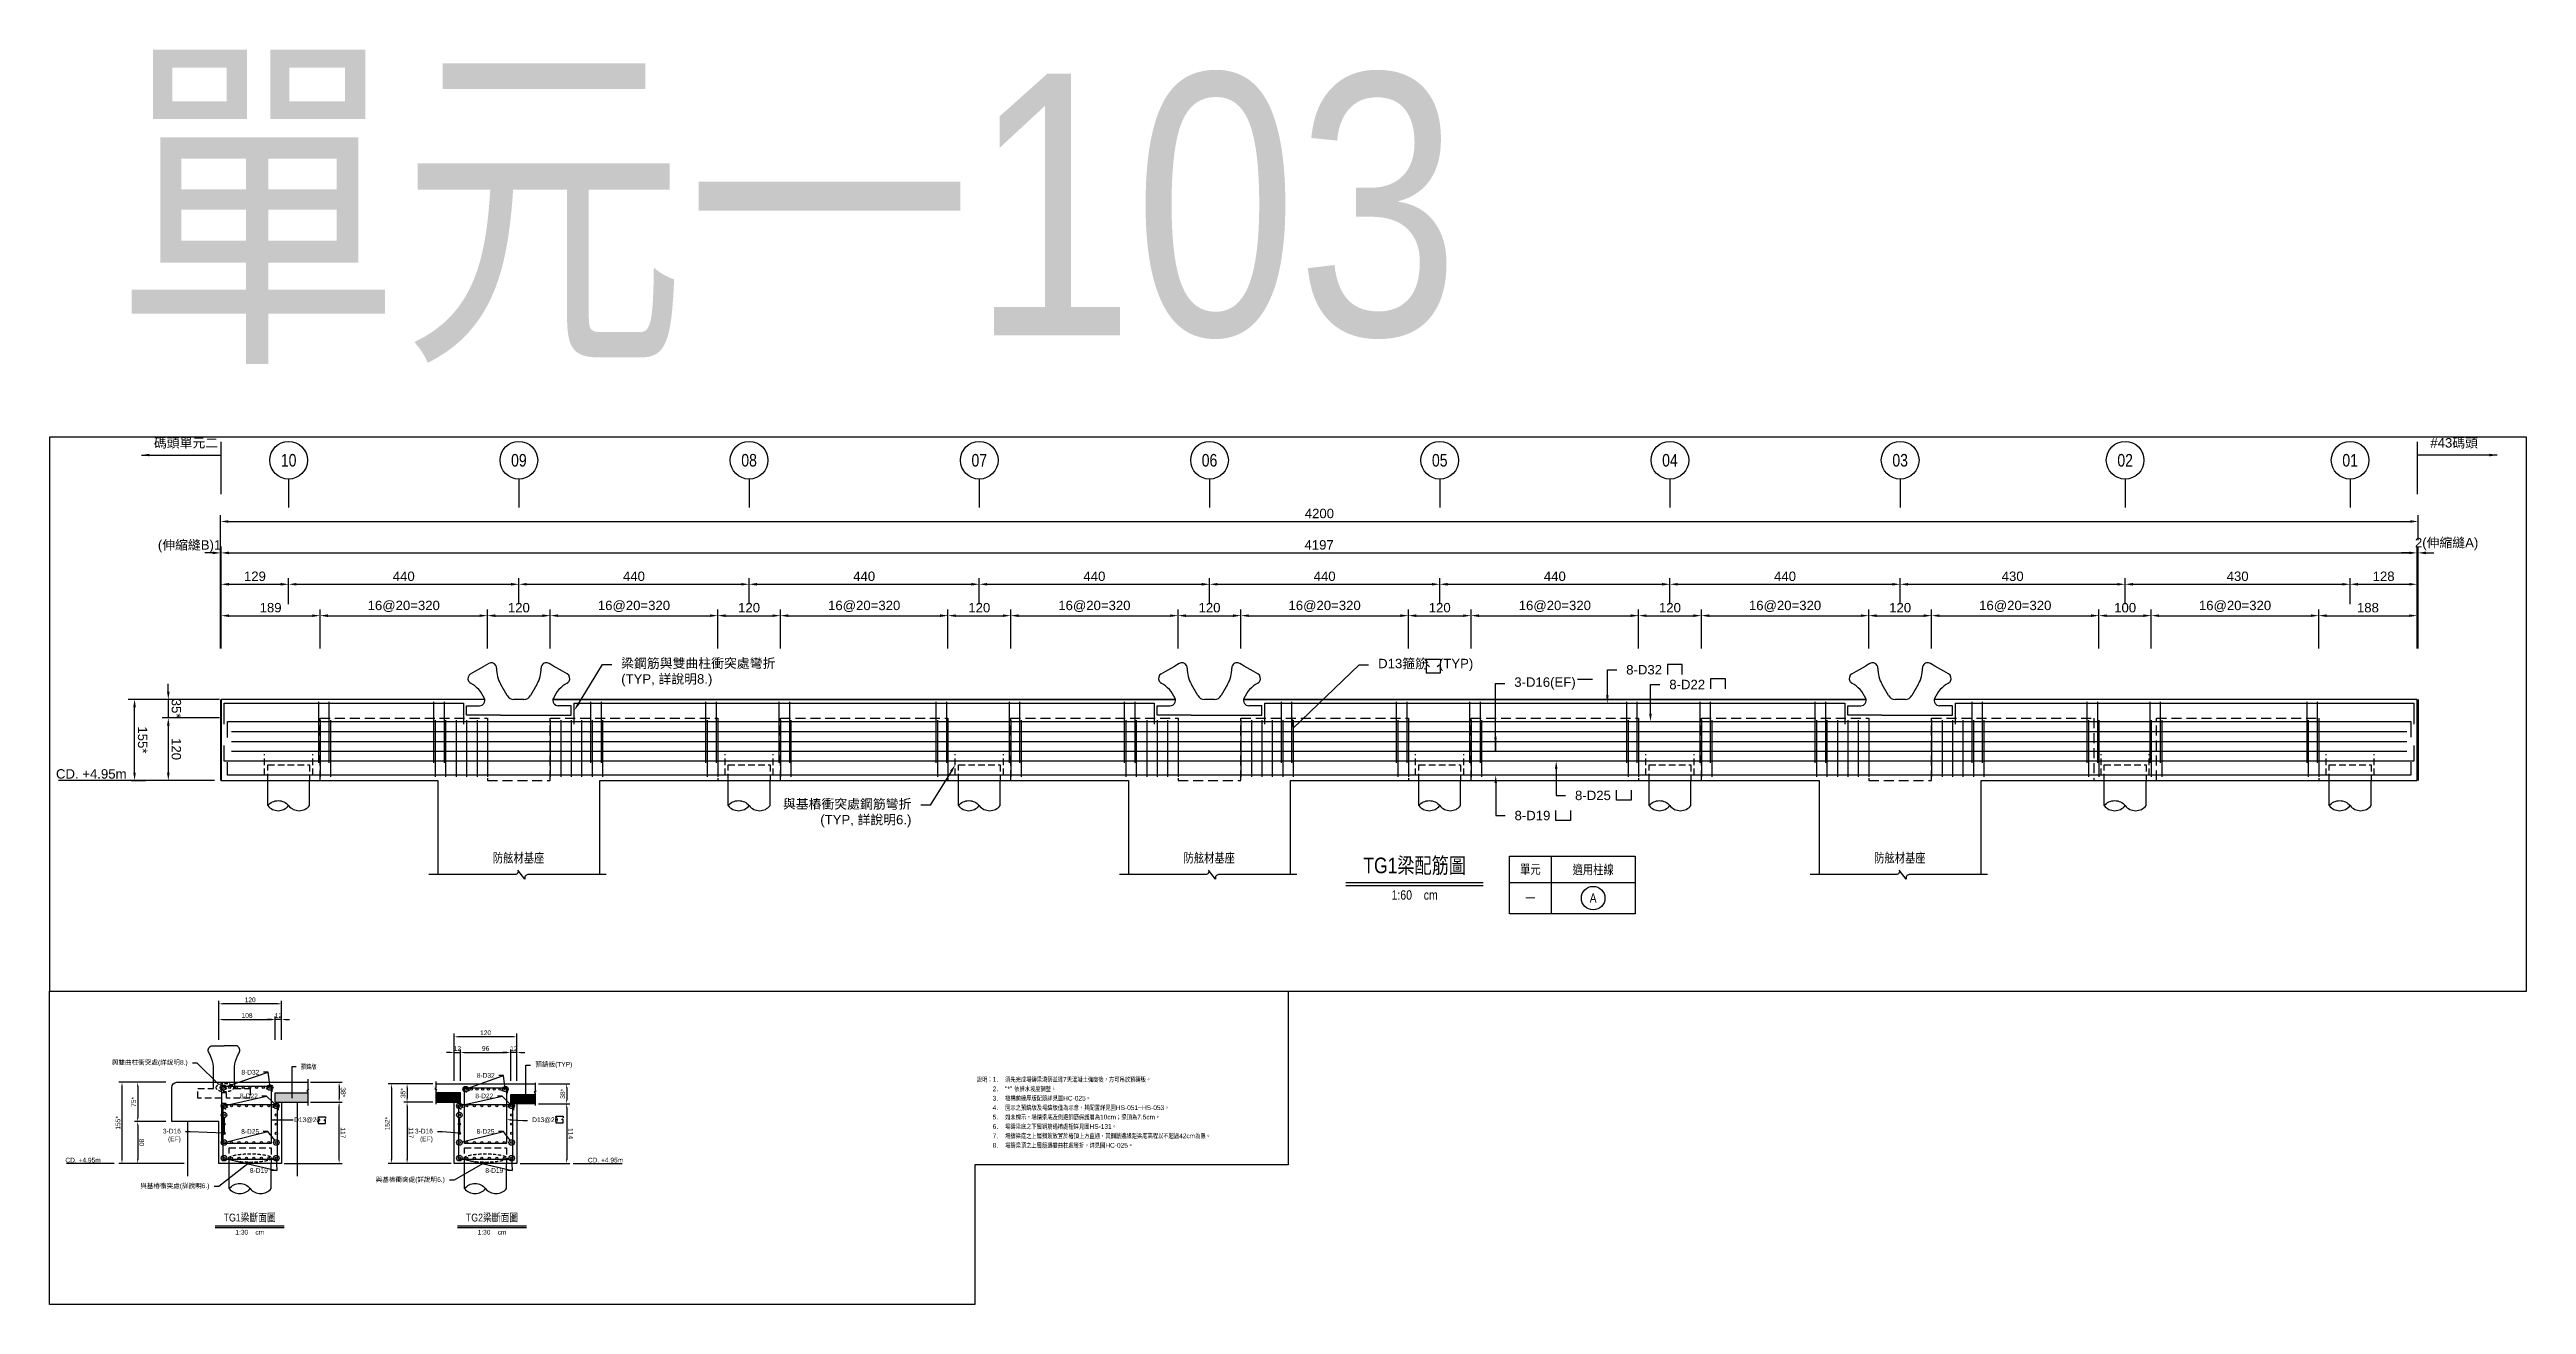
# Model space of a CAD drawing. Header units: millimetres. Extents: x 4668 to 40173, y -3560 to 14620.
# Drawn here: x 15978 to 20712, y -3560 to -1162 of the extents above; entities that cross this region are included whole.
import ezdxf
from ezdxf import colors
from ezdxf.entities.mleader import LeaderData, LeaderLine
from ezdxf.enums import TextEntityAlignment as Align
from ezdxf.math import Vec2, Vec3

# ---------------------------------------------------------------- set-up
doc = ezdxf.new("R2010")
doc.units = ezdxf.units.MM
for name, pattern in [('CENTER', [50.8, 31.75, -6.35, 6.35, -6.35]), ('DASHED', [19.05, 12.7, -6.35]), ('HIDDEN', [9.525, 6.35, -3.175])]:
    doc.linetypes.add(name, pattern=pattern)
doc.layers.get('0').transparency = 0.5
doc.layers.add('HB_0', color=7, linetype='Continuous', transparency=0.5)
doc.layers.add('HB_HATCH', color=253, linetype='Continuous', transparency=0.5)
for name, color, linetype in [('HB_DIM', 1, 'Continuous'), ('HB_SYMBOLS', 7, 'Continuous'), ('HB_TXT_CTEXT', 2, 'Continuous'), ('底圖', 7, 'Continuous'), ('鋼筋', 3, 'Continuous')]:
    doc.layers.add(name, color=color, linetype=linetype)
doc.styles.get("Standard").update_dxf_attribs({"font": 'arial.ttf'})
doc.dimstyles.new('30', dxfattribs={"dimscale": 3, "dimtxt": 3, "dimasz": 2.5, "dimexe": 2, "dimexo": 2, "dimgap": 1, "dimtad": 1, "dimdsep": 46, "dimtxsty": 'Standard', "dimcen": 0, "dimclrd": 1, "dimclre": 1, "dimclrt": 2, "dimadec": 0, "dimazin": 0, "dimtfac": 1, "dimtix": 1, "dimtmove": 2, "dimatfit": 3, "dimfxl": 1, "dimtolj": 1, "dimtzin": 0, "dimarcsym": 0})
doc.dimstyles.new('60', dxfattribs={"dimscale": 6, "dimtxt": 3, "dimasz": 2.5, "dimexe": 2, "dimexo": 2, "dimgap": 1, "dimtad": 1, "dimdec": 0, "dimdsep": 46, "dimtxsty": 'Standard', "dimcen": 0, "dimclrd": 1, "dimclre": 1, "dimclrt": 2, "dimadec": 0, "dimazin": 0, "dimtfac": 1, "dimtdec": 0, "dimtix": 1, "dimtmove": 2, "dimatfit": 3, "dimfxl": 1, "dimtolj": 1, "dimtzin": 0, "dimarcsym": 0})

msp = doc.modelspace()

# ---------------------------------------------------------------- texts
at = {"layer": 'Defpoints', "color": 241, "linetype": 'Continuous', "true_color": 0xf7abae, "width": 0.8}
msp.add_text('單元一103', height=500, rotation=360, dxfattribs=at).set_placement((16103.192, -1707.812))
at = {"layer": 'HB_DIM', "color": 2, "char_height": 18}
for s, insert, attachment_point in [('碼頭單元二 ', (16177.214, -1904.209), 1), ('#43碼頭', (20619.028, -1904.209), 3)]:
    msp.add_mtext(s, dxfattribs=dict(at, insert=insert, attachment_point=attachment_point))
at = {"layer": 'HB_TXT_CTEXT', "linetype": 'Continuous', "width": 0.8}
for s, height, p in [('防舷材基座', 18, (16874.237, -2705.992)), ('防舷材基座', 18, (18194.237, -2705.992)), ('防舷材基座', 18, (19514.237, -2705.992)), ('單元', 18, (18807.937, -2728.443)), ('適用柱線', 18, (18927.937, -2728.443)), ('1:60    cm', 18, (18586.737, -2777.443)), ('一', 18, (18807.937, -2783.443)), ('1:30    cm', 9, (16360.375, -3422.015)), ('1:30    cm', 9, (16823.48, -3422.015))]:
    msp.add_text(s, height=height, rotation=360, dxfattribs=at).set_placement(p, align=Align.MIDDLE)
at = {"layer": 'HB_TXT_CTEXT', "color": 3, "linetype": 'Continuous', "width": 0.8}
for s, height, p in [('TG1梁配筋圖', 30, (18586.737, -2720.443)), ('TG1梁斷面圖', 15, (16360.375, -3393.515)), ('TG2梁斷面圖', 15, (16823.48, -3393.515))]:
    msp.add_text(s, height=height, rotation=360, dxfattribs=at).set_placement(p, align=Align.MIDDLE)
at = {"layer": 'HB_TXT_CTEXT', "width": 0.8}
msp.add_text('預鑄版', height=9, rotation=360, dxfattribs=at).set_placement((16457.842, -3105.562), align=Align.MIDDLE_LEFT)
at = {"layer": 'HB_TXT_CTEXT', "color": 2, "linetype": 'Continuous', "width": 0.8}
msp.add_text('D13@20', height=9, rotation=360, dxfattribs=at).set_placement((16445.17, -3206.979), align=Align.MIDDLE_LEFT)

# ---------------------------------------------------------------- blocks, each defined once
blk = doc.blocks.new('*D397')
at = {"layer": 'Defpoints', "color": 0}
for p in [(17254.7, -2243.6), (16934.7, -2318.6), (17254.7, -2318.6)]:
    blk.add_point(p, dxfattribs=at)
at = {"layer": 'HB_DIM', "color": 1, "lineweight": -2}
for p, q in [((16934.7, -2306.6), (16934.7, -2231.6)), ((16949.7, -2243.6), (17239.7, -2243.6)), ((17254.7, -2306.6), (17254.7, -2231.6))]:
    blk.add_line(p, q, dxfattribs=at)
at = {"layer": 'HB_DIM', "color": 1}
for points in [[(16949.7, -2241.1), (16949.7, -2246.1), (16934.7, -2243.6)], [(17239.7, -2246.1), (17239.7, -2241.1), (17254.7, -2243.6)]]:
    blk.add_solid(points, dxfattribs=at)
at = {"layer": 'HB_DIM', "color": 2, "insert": (17094.7, -2225.8), "char_height": 18, "attachment_point": 5}
blk.add_mtext('\\A1;16@20=320', dxfattribs=at)
blk = doc.blocks.new('*D398')
at = {"layer": 'Defpoints', "color": 0}
for p in [(20502.7, -2123.6), (20502.7, -2171.6), (16305.7, -2248.6)]:
    blk.add_point(p, dxfattribs=at)
at = {"layer": 'HB_DIM', "color": 1, "lineweight": -2}
for p, q in [((16305.7, -2236.6), (16305.7, -2111.6)), ((16320.7, -2123.6), (20487.7, -2123.6)), ((20502.7, -2159.6), (20502.7, -2111.6))]:
    blk.add_line(p, q, dxfattribs=at)
at = {"layer": 'HB_DIM', "color": 1}
for points in [[(16320.7, -2121.1), (16320.7, -2126.1), (16305.7, -2123.6)], [(20487.7, -2126.1), (20487.7, -2121.1), (20502.7, -2123.6)]]:
    blk.add_solid(points, dxfattribs=at)
at = {"layer": 'HB_DIM', "color": 2, "insert": (18404.2, -2108.4), "char_height": 18, "attachment_point": 5}
blk.add_mtext('\\A1;4197', dxfattribs=at)
blk = doc.blocks.new('*D399')
at = {"layer": 'Defpoints', "color": 0}
for p in [(20504.7, -2063.6), (20504.7, -2111.6), (16304.7, -2188.6)]:
    blk.add_point(p, dxfattribs=at)
at = {"layer": 'HB_DIM', "color": 1, "lineweight": -2}
for p, q in [((16304.7, -2176.6), (16304.7, -2051.6)), ((16319.7, -2063.6), (20489.7, -2063.6)), ((20504.7, -2099.6), (20504.7, -2051.6))]:
    blk.add_line(p, q, dxfattribs=at)
at = {"layer": 'HB_DIM', "color": 1}
for points in [[(16319.7, -2061.1), (16319.7, -2066.1), (16304.7, -2063.6)], [(20489.7, -2066.1), (20489.7, -2061.1), (20504.7, -2063.6)]]:
    blk.add_solid(points, dxfattribs=at)
at = {"layer": 'HB_DIM', "color": 2, "insert": (18404.7, -2048.4), "char_height": 18, "attachment_point": 5}
blk.add_mtext('\\A1;4200', dxfattribs=at)
blk = doc.blocks.new('*D400')
at = {"layer": 'Defpoints', "color": 0}
for p in [(17314.7, -2183.6), (16874.7, -2233.6), (17314.7, -2233.6)]:
    blk.add_point(p, dxfattribs=at)
at = {"layer": 'HB_DIM', "color": 1, "lineweight": -2}
for p, q in [((16874.7, -2221.6), (16874.7, -2171.6)), ((17314.7, -2221.6), (17314.7, -2171.6)), ((16889.7, -2183.6), (17299.7, -2183.6))]:
    blk.add_line(p, q, dxfattribs=at)
at = {"layer": 'HB_DIM', "color": 1}
for points in [[(16889.7, -2181.1), (16889.7, -2186.1), (16874.7, -2183.6)], [(17299.7, -2186.1), (17299.7, -2181.1), (17314.7, -2183.6)]]:
    blk.add_solid(points, dxfattribs=at)
at = {"layer": 'HB_DIM', "color": 2, "insert": (17094.7, -2168.4), "char_height": 18, "attachment_point": 5}
blk.add_mtext('\\A1;440', dxfattribs=at)
blk = doc.blocks.new('*D401')
at = {"layer": 'Defpoints', "color": 0}
for p in [(16434.7, -2183.6), (16434.7, -2233.6), (16305.7, -2318.6)]:
    blk.add_point(p, dxfattribs=at)
at = {"layer": 'HB_DIM', "color": 1, "lineweight": -2}
for p, q in [((16305.7, -2306.6), (16305.7, -2171.6)), ((16434.7, -2221.6), (16434.7, -2171.6)), ((16320.7, -2183.6), (16419.7, -2183.6))]:
    blk.add_line(p, q, dxfattribs=at)
at = {"layer": 'HB_DIM', "color": 1}
for points in [[(16320.7, -2181.1), (16320.7, -2186.1), (16305.7, -2183.6)], [(16419.7, -2186.1), (16419.7, -2181.1), (16434.7, -2183.6)]]:
    blk.add_solid(points, dxfattribs=at)
at = {"layer": 'HB_DIM', "color": 2, "insert": (16370.2, -2168.4), "char_height": 18, "attachment_point": 5}
blk.add_mtext('\\A1;129', dxfattribs=at)
blk = doc.blocks.new('*D402')
at = {"layer": 'Defpoints', "color": 0}
for p in [(16304.7, -2123.6), (16304.7, -2318.6), (16305.7, -2318.6)]:
    blk.add_point(p, dxfattribs=at)
at = {"layer": 'HB_DIM', "color": 1, "lineweight": -2}
for p, q in [((16289.7, -2123.6), (16274.7, -2123.6)), ((16304.7, -2306.6), (16304.7, -2111.6)), ((16305.7, -2123.6), (16304.7, -2123.6)), ((16305.7, -2306.6), (16305.7, -2111.6)), ((16320.7, -2123.6), (16335.7, -2123.6))]:
    blk.add_line(p, q, dxfattribs=at)
at = {"layer": 'HB_DIM', "color": 1}
for points in [[(16289.7, -2126.1), (16289.7, -2121.1), (16304.7, -2123.6)], [(16320.7, -2121.1), (16320.7, -2126.1), (16305.7, -2123.6)]]:
    blk.add_solid(points, dxfattribs=at)
at = {"layer": 'HB_DIM', "color": 2, "insert": (16245.3, -2111.1), "char_height": 18, "attachment_point": 5}
blk.add_mtext('\\A1;(伸縮縫B)1', dxfattribs=at)
blk = doc.blocks.new('*D403')
at = {"layer": 'Defpoints', "color": 0}
for p in [(16874.7, -2183.6), (16434.7, -2233.6), (16874.7, -2233.6)]:
    blk.add_point(p, dxfattribs=at)
at = {"layer": 'HB_DIM', "color": 1, "lineweight": -2}
for p, q in [((16434.7, -2221.6), (16434.7, -2171.6)), ((16874.7, -2221.6), (16874.7, -2171.6)), ((16449.7, -2183.6), (16859.7, -2183.6))]:
    blk.add_line(p, q, dxfattribs=at)
at = {"layer": 'HB_DIM', "color": 1}
for points in [[(16449.7, -2181.1), (16449.7, -2186.1), (16434.7, -2183.6)], [(16859.7, -2186.1), (16859.7, -2181.1), (16874.7, -2183.6)]]:
    blk.add_solid(points, dxfattribs=at)
at = {"layer": 'HB_DIM', "color": 2, "insert": (16654.7, -2168.4), "char_height": 18, "attachment_point": 5}
blk.add_mtext('\\A1;440', dxfattribs=at)
blk = doc.blocks.new('80cm直樁')
at = {"layer": 'HB_0', "color": 252, "linetype": 'DASHED'}
for p, q in [((-46, -20), (-46, 20)), ((46, -20), (46, 20))]:
    blk.add_line(p, q, dxfattribs=at)
at = {"layer": 'HB_0', "linetype": 'Continuous'}
for p, q in [((-40, -78.1), (-40, -30)), ((40, -78.1), (40, -30))]:
    blk.add_line(p, q, dxfattribs=at)
at = {"layer": 'HB_0', "color": 252, "linetype": 'DASHED'}
blk.add_lwpolyline([(-40, -30), (-40, 0), (40, 0), (40, -30)], dxfattribs=at)
at = {"layer": 'HB_0', "linetype": 'Continuous'}
for points in [[(-40, -78.1, -0.48), (0, -78.1, 0.48), (40, -78.1, 0.48)], [(-40, -78.1, 0.48), (0, -78.1, 0.48)]]:
    blk.add_lwpolyline(points, format="xyb", dxfattribs=at)
blk = doc.blocks.new('*D404')
at = {"layer": 'Defpoints', "color": 0}
for p in [(16494.7, -2243.6), (16305.7, -2318.6), (16494.7, -2318.6)]:
    blk.add_point(p, dxfattribs=at)
at = {"layer": 'HB_DIM', "color": 1, "lineweight": -2}
for p, q in [((16305.7, -2306.6), (16305.7, -2231.6)), ((16320.7, -2243.6), (16479.7, -2243.6)), ((16494.7, -2306.6), (16494.7, -2231.6))]:
    blk.add_line(p, q, dxfattribs=at)
at = {"layer": 'HB_DIM', "color": 1}
for points in [[(16320.7, -2241.1), (16320.7, -2246.1), (16305.7, -2243.6)], [(16479.7, -2246.1), (16479.7, -2241.1), (16494.7, -2243.6)]]:
    blk.add_solid(points, dxfattribs=at)
at = {"layer": 'HB_DIM', "color": 2, "insert": (16400.2, -2228.4), "char_height": 18, "attachment_point": 5}
blk.add_mtext('\\A1;189', dxfattribs=at)
blk = doc.blocks.new('*D405')
at = {"layer": 'Defpoints', "color": 0}
for p in [(16140.2, -2403.6), (16304.7, -2403.6), (16304.7, -2558.6)]:
    blk.add_point(p, dxfattribs=at)
at = {"layer": 'HB_DIM', "color": 1, "lineweight": -2}
for p, q in [((16292.7, -2403.6), (16128.2, -2403.6)), ((16140.2, -2543.6), (16140.2, -2418.6)), ((16292.7, -2558.6), (16128.2, -2558.6))]:
    blk.add_line(p, q, dxfattribs=at)
at = {"layer": 'HB_DIM', "color": 1}
for points in [[(16142.7, -2418.6), (16137.7, -2418.6), (16140.2, -2403.6)], [(16137.7, -2543.6), (16142.7, -2543.6), (16140.2, -2558.6)]]:
    blk.add_solid(points, dxfattribs=at)
at = {"layer": 'HB_DIM', "color": 2, "insert": (16155.5, -2481.1), "char_height": 18, "attachment_point": 5, "rotation": 270}
blk.add_mtext('\\A1;155*', dxfattribs=at)
blk = doc.blocks.new('*D406')
at = {"layer": 'Defpoints', "color": 0}
for p in [(16314.8, -2403.7), (16204.7, -2438.7), (16314.8, -2438.7)]:
    blk.add_point(p, dxfattribs=at)
at = {"layer": 'HB_DIM', "color": 1, "lineweight": -2}
for p, q in [((16302.8, -2403.7), (16192.7, -2403.7)), ((16204.7, -2388.7), (16204.7, -2373.7)), ((16204.7, -2403.7), (16204.7, -2438.7)), ((16302.8, -2438.7), (16192.7, -2438.7)), ((16204.7, -2453.7), (16204.7, -2468.7))]:
    blk.add_line(p, q, dxfattribs=at)
at = {"layer": 'HB_DIM', "color": 1}
for points in [[(16202.2, -2388.7), (16207.2, -2388.7), (16204.7, -2403.7)], [(16207.2, -2453.7), (16202.2, -2453.7), (16204.7, -2438.7)]]:
    blk.add_solid(points, dxfattribs=at)
at = {"layer": 'HB_DIM', "color": 2, "insert": (16220, -2421.2), "char_height": 18, "attachment_point": 5, "rotation": 270}
blk.add_mtext('\\A1;35*', dxfattribs=at)
blk = doc.blocks.new('_None')
blk = doc.blocks.new('*D407')
at = {"layer": 'Defpoints', "color": 0}
for p in [(16304.7, -2438.6), (16204.7, -2558.6), (16304.7, -2558.6)]:
    blk.add_point(p, dxfattribs=at)
at = {"layer": 'HB_DIM', "color": 1, "lineweight": -2}
for p, q in [((16292.7, -2438.6), (16192.7, -2438.6)), ((16204.7, -2453.6), (16204.7, -2543.6)), ((16292.7, -2558.6), (16192.7, -2558.6))]:
    blk.add_line(p, q, dxfattribs=at)
at = {"layer": 'HB_DIM', "color": 1}
for points in [[(16207.2, -2453.6), (16202.2, -2453.6), (16204.7, -2438.6)], [(16202.2, -2543.6), (16207.2, -2543.6), (16204.7, -2558.6)]]:
    blk.add_solid(points, dxfattribs=at)
at = {"layer": 'HB_DIM', "color": 2, "insert": (16219.9, -2498.6), "char_height": 18, "attachment_point": 5, "rotation": 270}
blk.add_mtext('\\A1;120', dxfattribs=at)
blk = doc.blocks.new('*D408')
at = {"layer": 'Defpoints', "color": 0}
for p in [(16934.7, -2243.6), (16814.7, -2318.6), (16934.7, -2318.6)]:
    blk.add_point(p, dxfattribs=at)
at = {"layer": 'HB_DIM', "color": 1, "lineweight": -2}
for p, q in [((16814.7, -2306.6), (16814.7, -2231.6)), ((16829.7, -2243.6), (16919.7, -2243.6)), ((16934.7, -2306.6), (16934.7, -2231.6))]:
    blk.add_line(p, q, dxfattribs=at)
at = {"layer": 'HB_DIM', "color": 1}
for points in [[(16829.7, -2241.1), (16829.7, -2246.1), (16814.7, -2243.6)], [(16919.7, -2246.1), (16919.7, -2241.1), (16934.7, -2243.6)]]:
    blk.add_solid(points, dxfattribs=at)
at = {"layer": 'HB_DIM', "color": 2, "insert": (16874.7, -2228.4), "char_height": 18, "attachment_point": 5}
blk.add_mtext('\\A1;120', dxfattribs=at)
blk = doc.blocks.new('double c')
at = {"layer": 'HB_0', "color": 7, "linetype": 'Continuous'}
for p, q in [((1505573.9, -1446904.7), (1505582.6, -1446899.7)), ((1505582.6, -1446899.7), (1505599.9, -1446889.7)), ((1505608.5, -1446884.7), (1505599.9, -1446889.7)), ((1505732.6, -1446889.7), (1505723.9, -1446884.7)), ((1505749.9, -1446899.7), (1505732.6, -1446889.7)), ((1505758.5, -1446904.7), (1505749.9, -1446899.7)), ((1505643.8, -1446945.9), (1505631.8, -1446925)), ((1505700.6, -1446925), (1505688.6, -1446945.9)), ((1505566.2, -1446983.4), (1505566.2, -1446965.4)), ((1505566.2, -1446965.4), (1505591.1, -1446965.4)), ((1505631.2, -1446983.4), (1505566.2, -1446983.4)), ((1505631.2, -1446983.4), (1505701.2, -1446983.4)), ((1505666.2, -1446953.4), (1505656.8, -1446953.4)), ((1505675.6, -1446953.4), (1505666.2, -1446953.4)), ((1505701.2, -1446983.4), (1505766.2, -1446983.4)), ((1505766.2, -1446965.4), (1505741.3, -1446965.4)), ((1505766.2, -1446983.4), (1505766.2, -1446965.4))]:
    blk.add_line(p, q, dxfattribs=at)
for centre, radius, start, end in [((1505613.5, -1446893.4), 10, 30, 120), ((1505613, -1446893.8), 10.7, 1.3853, 30.3798), ((1505683.6, -1446894.8), 60, 178.7643, 210.2362), ((1505648.8, -1446894.8), 60, 329.7638, 1.2357), ((1505719.4, -1446893.8), 10.7, 149.6202, 178.6147), ((1505718.9, -1446893.4), 10, 60, 150), ((1505578.9, -1446913.4), 10, 120, 210), ((1505579.5, -1446913.1), 10.7, 209.6202, 238.6147), ((1505545.1, -1446974.8), 60, 22.8745, 61.2357), ((1505656.8, -1446938.4), 15, 210, 270), ((1505675.6, -1446938.4), 15, 270, 330), ((1505787.4, -1446974.8), 60, 118.7643, 157.1255), ((1505753.5, -1446913.4), 10, 330, 60), ((1505752.9, -1446913.1), 10.7, 301.3853, 330.3798), ((1505591.1, -1446955.4), 10, 270, 22.8745), ((1505741.3, -1446955.4), 10, 157.1255, 270)]:
    blk.add_arc(centre, radius, start, end, dxfattribs=at)
blk = doc.blocks.new('*D409')
at = {"layer": 'Defpoints', "color": 0}
for p in [(16814.7, -2243.6), (16494.7, -2318.6), (16814.7, -2318.6)]:
    blk.add_point(p, dxfattribs=at)
at = {"layer": 'HB_DIM', "color": 1, "lineweight": -2}
for p, q in [((16494.7, -2306.6), (16494.7, -2231.6)), ((16509.7, -2243.6), (16799.7, -2243.6)), ((16814.7, -2306.6), (16814.7, -2231.6))]:
    blk.add_line(p, q, dxfattribs=at)
at = {"layer": 'HB_DIM', "color": 1}
for points in [[(16509.7, -2241.1), (16509.7, -2246.1), (16494.7, -2243.6)], [(16799.7, -2246.1), (16799.7, -2241.1), (16814.7, -2243.6)]]:
    blk.add_solid(points, dxfattribs=at)
at = {"layer": 'HB_DIM', "color": 2, "insert": (16654.7, -2225.8), "char_height": 18, "attachment_point": 5}
blk.add_mtext('\\A1;16@20=320', dxfattribs=at)
blk = doc.blocks.new('gr_t')
at = {"layer": 'HB_SYMBOLS', "color": 4, "linetype": 'Continuous'}
blk.add_line((0, -6), (0, -15), dxfattribs=at)
blk.add_circle((0, 0), 6, dxfattribs=at)
at = {"layer": 'HB_SYMBOLS', "color": 4, "linetype": 'Continuous', "width": 0.8}
blk.add_attdef('A', text='', height=4.5, dxfattribs=at).set_placement((0, 0), align=Align.MIDDLE)
blk = doc.blocks.new('*D410')
at = {"layer": 'Defpoints', "color": 0}
for p in [(19514.7, -2183.6), (19074.7, -2233.6), (19514.7, -2233.6)]:
    blk.add_point(p, dxfattribs=at)
at = {"layer": 'HB_DIM', "color": 1, "lineweight": -2}
for p, q in [((19074.7, -2221.6), (19074.7, -2171.6)), ((19514.7, -2221.6), (19514.7, -2171.6)), ((19089.7, -2183.6), (19499.7, -2183.6))]:
    blk.add_line(p, q, dxfattribs=at)
at = {"layer": 'HB_DIM', "color": 1}
for points in [[(19089.7, -2181.1), (19089.7, -2186.1), (19074.7, -2183.6)], [(19499.7, -2186.1), (19499.7, -2181.1), (19514.7, -2183.6)]]:
    blk.add_solid(points, dxfattribs=at)
at = {"layer": 'HB_DIM', "color": 2, "insert": (19294.7, -2168.4), "char_height": 18, "attachment_point": 5}
blk.add_mtext('\\A1;440', dxfattribs=at)
blk = doc.blocks.new('*D411')
at = {"layer": 'Defpoints', "color": 0}
for p in [(19454.7, -2243.6), (19134.7, -2318.6), (19454.7, -2318.6)]:
    blk.add_point(p, dxfattribs=at)
at = {"layer": 'HB_DIM', "color": 1, "lineweight": -2}
for p, q in [((19134.7, -2306.6), (19134.7, -2231.6)), ((19149.7, -2243.6), (19439.7, -2243.6)), ((19454.7, -2306.6), (19454.7, -2231.6))]:
    blk.add_line(p, q, dxfattribs=at)
at = {"layer": 'HB_DIM', "color": 1}
for points in [[(19149.7, -2241.1), (19149.7, -2246.1), (19134.7, -2243.6)], [(19439.7, -2246.1), (19439.7, -2241.1), (19454.7, -2243.6)]]:
    blk.add_solid(points, dxfattribs=at)
at = {"layer": 'HB_DIM', "color": 2, "insert": (19294.7, -2225.8), "char_height": 18, "attachment_point": 5}
blk.add_mtext('\\A1;16@20=320', dxfattribs=at)
blk = doc.blocks.new('*D412')
at = {"layer": 'Defpoints', "color": 0}
for p in [(18194.7, -2183.6), (17754.7, -2233.6), (18194.7, -2233.6)]:
    blk.add_point(p, dxfattribs=at)
at = {"layer": 'HB_DIM', "color": 1, "lineweight": -2}
for p, q in [((17754.7, -2221.6), (17754.7, -2171.6)), ((18194.7, -2221.6), (18194.7, -2171.6)), ((17769.7, -2183.6), (18179.7, -2183.6))]:
    blk.add_line(p, q, dxfattribs=at)
at = {"layer": 'HB_DIM', "color": 1}
for points in [[(17769.7, -2181.1), (17769.7, -2186.1), (17754.7, -2183.6)], [(18179.7, -2186.1), (18179.7, -2181.1), (18194.7, -2183.6)]]:
    blk.add_solid(points, dxfattribs=at)
at = {"layer": 'HB_DIM', "color": 2, "insert": (17974.7, -2168.4), "char_height": 18, "attachment_point": 5}
blk.add_mtext('\\A1;440', dxfattribs=at)
blk = doc.blocks.new('*D413')
at = {"layer": 'Defpoints', "color": 0}
for p in [(18254.7, -2243.6), (18134.7, -2318.6), (18254.7, -2318.6)]:
    blk.add_point(p, dxfattribs=at)
at = {"layer": 'HB_DIM', "color": 1, "lineweight": -2}
for p, q in [((18134.7, -2306.6), (18134.7, -2231.6)), ((18149.7, -2243.6), (18239.7, -2243.6)), ((18254.7, -2306.6), (18254.7, -2231.6))]:
    blk.add_line(p, q, dxfattribs=at)
at = {"layer": 'HB_DIM', "color": 1}
for points in [[(18149.7, -2241.1), (18149.7, -2246.1), (18134.7, -2243.6)], [(18239.7, -2246.1), (18239.7, -2241.1), (18254.7, -2243.6)]]:
    blk.add_solid(points, dxfattribs=at)
at = {"layer": 'HB_DIM', "color": 2, "insert": (18194.7, -2228.4), "char_height": 18, "attachment_point": 5}
blk.add_mtext('\\A1;120', dxfattribs=at)
blk = doc.blocks.new('*D414')
at = {"layer": 'Defpoints', "color": 0}
for p in [(17754.7, -2183.6), (17314.7, -2233.6), (17754.7, -2233.6)]:
    blk.add_point(p, dxfattribs=at)
at = {"layer": 'HB_DIM', "color": 1, "lineweight": -2}
for p, q in [((17314.7, -2221.6), (17314.7, -2171.6)), ((17754.7, -2221.6), (17754.7, -2171.6)), ((17329.7, -2183.6), (17739.7, -2183.6))]:
    blk.add_line(p, q, dxfattribs=at)
at = {"layer": 'HB_DIM', "color": 1}
for points in [[(17329.7, -2181.1), (17329.7, -2186.1), (17314.7, -2183.6)], [(17739.7, -2186.1), (17739.7, -2181.1), (17754.7, -2183.6)]]:
    blk.add_solid(points, dxfattribs=at)
at = {"layer": 'HB_DIM', "color": 2, "insert": (17534.7, -2168.4), "char_height": 18, "attachment_point": 5}
blk.add_mtext('\\A1;440', dxfattribs=at)
blk = doc.blocks.new('*D415')
at = {"layer": 'Defpoints', "color": 0}
for p in [(17694.7, -2243.6), (17374.7, -2318.6), (17694.7, -2318.6)]:
    blk.add_point(p, dxfattribs=at)
at = {"layer": 'HB_DIM', "color": 1, "lineweight": -2}
for p, q in [((17374.7, -2306.6), (17374.7, -2231.6)), ((17389.7, -2243.6), (17679.7, -2243.6)), ((17694.7, -2306.6), (17694.7, -2231.6))]:
    blk.add_line(p, q, dxfattribs=at)
at = {"layer": 'HB_DIM', "color": 1}
for points in [[(17389.7, -2241.1), (17389.7, -2246.1), (17374.7, -2243.6)], [(17679.7, -2246.1), (17679.7, -2241.1), (17694.7, -2243.6)]]:
    blk.add_solid(points, dxfattribs=at)
at = {"layer": 'HB_DIM', "color": 2, "insert": (17534.7, -2225.8), "char_height": 18, "attachment_point": 5}
blk.add_mtext('\\A1;16@20=320', dxfattribs=at)
blk = doc.blocks.new('*D416')
at = {"layer": 'Defpoints', "color": 0}
for p in [(17374.7, -2243.6), (17254.7, -2318.6), (17374.7, -2318.6)]:
    blk.add_point(p, dxfattribs=at)
at = {"layer": 'HB_DIM', "color": 1, "lineweight": -2}
for p, q in [((17254.7, -2306.6), (17254.7, -2231.6)), ((17269.7, -2243.6), (17359.7, -2243.6)), ((17374.7, -2306.6), (17374.7, -2231.6))]:
    blk.add_line(p, q, dxfattribs=at)
at = {"layer": 'HB_DIM', "color": 1}
for points in [[(17269.7, -2241.1), (17269.7, -2246.1), (17254.7, -2243.6)], [(17359.7, -2246.1), (17359.7, -2241.1), (17374.7, -2243.6)]]:
    blk.add_solid(points, dxfattribs=at)
at = {"layer": 'HB_DIM', "color": 2, "insert": (17314.7, -2228.4), "char_height": 18, "attachment_point": 5}
blk.add_mtext('\\A1;120', dxfattribs=at)
blk = doc.blocks.new('*D417')
at = {"layer": 'Defpoints', "color": 0}
for p in [(17814.7, -2243.6), (17694.7, -2318.6), (17814.7, -2318.6)]:
    blk.add_point(p, dxfattribs=at)
at = {"layer": 'HB_DIM', "color": 1, "lineweight": -2}
for p, q in [((17694.7, -2306.6), (17694.7, -2231.6)), ((17709.7, -2243.6), (17799.7, -2243.6)), ((17814.7, -2306.6), (17814.7, -2231.6))]:
    blk.add_line(p, q, dxfattribs=at)
at = {"layer": 'HB_DIM', "color": 1}
for points in [[(17709.7, -2241.1), (17709.7, -2246.1), (17694.7, -2243.6)], [(17799.7, -2246.1), (17799.7, -2241.1), (17814.7, -2243.6)]]:
    blk.add_solid(points, dxfattribs=at)
at = {"layer": 'HB_DIM', "color": 2, "insert": (17754.7, -2228.4), "char_height": 18, "attachment_point": 5}
blk.add_mtext('\\A1;120', dxfattribs=at)
blk = doc.blocks.new('*D418')
at = {"layer": 'Defpoints', "color": 0}
for p in [(18134.7, -2243.6), (17814.7, -2318.6), (18134.7, -2318.6)]:
    blk.add_point(p, dxfattribs=at)
at = {"layer": 'HB_DIM', "color": 1, "lineweight": -2}
for p, q in [((17814.7, -2306.6), (17814.7, -2231.6)), ((17829.7, -2243.6), (18119.7, -2243.6)), ((18134.7, -2306.6), (18134.7, -2231.6))]:
    blk.add_line(p, q, dxfattribs=at)
at = {"layer": 'HB_DIM', "color": 1}
for points in [[(17829.7, -2241.1), (17829.7, -2246.1), (17814.7, -2243.6)], [(18119.7, -2246.1), (18119.7, -2241.1), (18134.7, -2243.6)]]:
    blk.add_solid(points, dxfattribs=at)
at = {"layer": 'HB_DIM', "color": 2, "insert": (17974.7, -2225.8), "char_height": 18, "attachment_point": 5}
blk.add_mtext('\\A1;16@20=320', dxfattribs=at)
blk = doc.blocks.new('*D419')
at = {"layer": 'Defpoints', "color": 0}
for p in [(18634.7, -2183.6), (18194.7, -2233.6), (18634.7, -2233.6)]:
    blk.add_point(p, dxfattribs=at)
at = {"layer": 'HB_DIM', "color": 1, "lineweight": -2}
for p, q in [((18194.7, -2221.6), (18194.7, -2171.6)), ((18634.7, -2221.6), (18634.7, -2171.6)), ((18209.7, -2183.6), (18619.7, -2183.6))]:
    blk.add_line(p, q, dxfattribs=at)
at = {"layer": 'HB_DIM', "color": 1}
for points in [[(18209.7, -2181.1), (18209.7, -2186.1), (18194.7, -2183.6)], [(18619.7, -2186.1), (18619.7, -2181.1), (18634.7, -2183.6)]]:
    blk.add_solid(points, dxfattribs=at)
at = {"layer": 'HB_DIM', "color": 2, "insert": (18414.7, -2168.4), "char_height": 18, "attachment_point": 5}
blk.add_mtext('\\A1;440', dxfattribs=at)
blk = doc.blocks.new('*D420')
at = {"layer": 'Defpoints', "color": 0}
for p in [(19074.7, -2183.6), (18634.7, -2233.6), (19074.7, -2233.6)]:
    blk.add_point(p, dxfattribs=at)
at = {"layer": 'HB_DIM', "color": 1, "lineweight": -2}
for p, q in [((18634.7, -2221.6), (18634.7, -2171.6)), ((19074.7, -2221.6), (19074.7, -2171.6)), ((18649.7, -2183.6), (19059.7, -2183.6))]:
    blk.add_line(p, q, dxfattribs=at)
at = {"layer": 'HB_DIM', "color": 1}
for points in [[(18649.7, -2181.1), (18649.7, -2186.1), (18634.7, -2183.6)], [(19059.7, -2186.1), (19059.7, -2181.1), (19074.7, -2183.6)]]:
    blk.add_solid(points, dxfattribs=at)
at = {"layer": 'HB_DIM', "color": 2, "insert": (18854.7, -2168.4), "char_height": 18, "attachment_point": 5}
blk.add_mtext('\\A1;440', dxfattribs=at)
blk = doc.blocks.new('*D421')
at = {"layer": 'Defpoints', "color": 0}
for p in [(19014.7, -2243.6), (18694.7, -2318.6), (19014.7, -2318.6)]:
    blk.add_point(p, dxfattribs=at)
at = {"layer": 'HB_DIM', "color": 1, "lineweight": -2}
for p, q in [((18694.7, -2306.6), (18694.7, -2231.6)), ((18709.7, -2243.6), (18999.7, -2243.6)), ((19014.7, -2306.6), (19014.7, -2231.6))]:
    blk.add_line(p, q, dxfattribs=at)
at = {"layer": 'HB_DIM', "color": 1}
for points in [[(18709.7, -2241.1), (18709.7, -2246.1), (18694.7, -2243.6)], [(18999.7, -2246.1), (18999.7, -2241.1), (19014.7, -2243.6)]]:
    blk.add_solid(points, dxfattribs=at)
at = {"layer": 'HB_DIM', "color": 2, "insert": (18854.7, -2225.8), "char_height": 18, "attachment_point": 5}
blk.add_mtext('\\A1;16@20=320', dxfattribs=at)
blk = doc.blocks.new('*D422')
at = {"layer": 'Defpoints', "color": 0}
for p in [(18574.7, -2243.6), (18254.7, -2318.6), (18574.7, -2318.6)]:
    blk.add_point(p, dxfattribs=at)
at = {"layer": 'HB_DIM', "color": 1, "lineweight": -2}
for p, q in [((18254.7, -2306.6), (18254.7, -2231.6)), ((18269.7, -2243.6), (18559.7, -2243.6)), ((18574.7, -2306.6), (18574.7, -2231.6))]:
    blk.add_line(p, q, dxfattribs=at)
at = {"layer": 'HB_DIM', "color": 1}
for points in [[(18269.7, -2241.1), (18269.7, -2246.1), (18254.7, -2243.6)], [(18559.7, -2246.1), (18559.7, -2241.1), (18574.7, -2243.6)]]:
    blk.add_solid(points, dxfattribs=at)
at = {"layer": 'HB_DIM', "color": 2, "insert": (18414.7, -2225.8), "char_height": 18, "attachment_point": 5}
blk.add_mtext('\\A1;16@20=320', dxfattribs=at)
blk = doc.blocks.new('*D423')
at = {"layer": 'Defpoints', "color": 0}
for p in [(18694.7, -2243.6), (18574.7, -2318.6), (18694.7, -2318.6)]:
    blk.add_point(p, dxfattribs=at)
at = {"layer": 'HB_DIM', "color": 1, "lineweight": -2}
for p, q in [((18574.7, -2306.6), (18574.7, -2231.6)), ((18589.7, -2243.6), (18679.7, -2243.6)), ((18694.7, -2306.6), (18694.7, -2231.6))]:
    blk.add_line(p, q, dxfattribs=at)
at = {"layer": 'HB_DIM', "color": 1}
for points in [[(18589.7, -2241.1), (18589.7, -2246.1), (18574.7, -2243.6)], [(18679.7, -2246.1), (18679.7, -2241.1), (18694.7, -2243.6)]]:
    blk.add_solid(points, dxfattribs=at)
at = {"layer": 'HB_DIM', "color": 2, "insert": (18634.7, -2228.4), "char_height": 18, "attachment_point": 5}
blk.add_mtext('\\A1;120', dxfattribs=at)
blk = doc.blocks.new('柱線編號')
at = {"layer": 'HB_SYMBOLS', "color": 4, "linetype": 'Continuous'}
blk.add_circle((0, 0), 22.5, dxfattribs=at)
at = {"layer": 'HB_SYMBOLS', "color": 4, "linetype": 'Continuous', "width": 0.8}
blk.add_attdef('01', text='', height=18, dxfattribs=at).set_placement((0, 0), align=Align.MIDDLE)
blk = doc.blocks.new('*D424')
at = {"layer": 'Defpoints', "color": 0}
for p in [(19134.7, -2243.6), (19014.7, -2318.6), (19134.7, -2318.6)]:
    blk.add_point(p, dxfattribs=at)
at = {"layer": 'HB_DIM', "color": 1, "lineweight": -2}
for p, q in [((19014.7, -2306.6), (19014.7, -2231.6)), ((19029.7, -2243.6), (19119.7, -2243.6)), ((19134.7, -2306.6), (19134.7, -2231.6))]:
    blk.add_line(p, q, dxfattribs=at)
at = {"layer": 'HB_DIM', "color": 1}
for points in [[(19029.7, -2241.1), (19029.7, -2246.1), (19014.7, -2243.6)], [(19119.7, -2246.1), (19119.7, -2241.1), (19134.7, -2243.6)]]:
    blk.add_solid(points, dxfattribs=at)
at = {"layer": 'HB_DIM', "color": 2, "insert": (19074.7, -2228.4), "char_height": 18, "attachment_point": 5}
blk.add_mtext('\\A1;120', dxfattribs=at)
blk = doc.blocks.new('*D425')
at = {"layer": 'Defpoints', "color": 0}
for p in [(20502.7, -2243.6), (20502.7, -2243.6), (20314.7, -2318.6)]:
    blk.add_point(p, dxfattribs=at)
at = {"layer": 'HB_DIM', "color": 1, "lineweight": -2}
for p, q in [((20314.7, -2306.6), (20314.7, -2231.6)), ((20329.7, -2243.6), (20487.7, -2243.6)), ((20502.7, -2231.6), (20502.7, -2231.6))]:
    blk.add_line(p, q, dxfattribs=at)
at = {"layer": 'HB_DIM', "color": 1}
for points in [[(20329.7, -2241.1), (20329.7, -2246.1), (20314.7, -2243.6)], [(20487.7, -2246.1), (20487.7, -2241.1), (20502.7, -2243.6)]]:
    blk.add_solid(points, dxfattribs=at)
at = {"layer": 'HB_DIM', "color": 2, "insert": (20408.7, -2228.4), "char_height": 18, "attachment_point": 5}
blk.add_mtext('\\A1;188', dxfattribs=at)
blk = doc.blocks.new('*D426')
at = {"layer": 'Defpoints', "color": 0}
for p in [(20502.7, -2183.6), (20374.7, -2233.6), (20502.7, -2318.6)]:
    blk.add_point(p, dxfattribs=at)
at = {"layer": 'HB_DIM', "color": 1, "lineweight": -2}
for p, q in [((20374.7, -2221.6), (20374.7, -2171.6)), ((20502.7, -2306.6), (20502.7, -2171.6)), ((20389.7, -2183.6), (20487.7, -2183.6))]:
    blk.add_line(p, q, dxfattribs=at)
at = {"layer": 'HB_DIM', "color": 1}
for points in [[(20389.7, -2181.1), (20389.7, -2186.1), (20374.7, -2183.6)], [(20487.7, -2186.1), (20487.7, -2181.1), (20502.7, -2183.6)]]:
    blk.add_solid(points, dxfattribs=at)
at = {"layer": 'HB_DIM', "color": 2, "insert": (20438.7, -2168.4), "char_height": 18, "attachment_point": 5}
blk.add_mtext('\\A1;128', dxfattribs=at)
blk = doc.blocks.new('*D427')
at = {"layer": 'Defpoints', "color": 0}
for p in [(19944.7, -2183.6), (19514.7, -2233.6), (19944.7, -2233.6)]:
    blk.add_point(p, dxfattribs=at)
at = {"layer": 'HB_DIM', "color": 1, "lineweight": -2}
for p, q in [((19514.7, -2221.6), (19514.7, -2171.6)), ((19944.7, -2221.6), (19944.7, -2171.6)), ((19529.7, -2183.6), (19929.7, -2183.6))]:
    blk.add_line(p, q, dxfattribs=at)
at = {"layer": 'HB_DIM', "color": 1}
for points in [[(19529.7, -2181.1), (19529.7, -2186.1), (19514.7, -2183.6)], [(19929.7, -2186.1), (19929.7, -2181.1), (19944.7, -2183.6)]]:
    blk.add_solid(points, dxfattribs=at)
at = {"layer": 'HB_DIM', "color": 2, "insert": (19729.7, -2168.4), "char_height": 18, "attachment_point": 5}
blk.add_mtext('\\A1;430', dxfattribs=at)
blk = doc.blocks.new('*D428')
at = {"layer": 'Defpoints', "color": 0}
for p in [(20374.7, -2183.6), (19944.7, -2233.6), (20374.7, -2233.6)]:
    blk.add_point(p, dxfattribs=at)
at = {"layer": 'HB_DIM', "color": 1, "lineweight": -2}
for p, q in [((19944.7, -2221.6), (19944.7, -2171.6)), ((20374.7, -2221.6), (20374.7, -2171.6)), ((19959.7, -2183.6), (20359.7, -2183.6))]:
    blk.add_line(p, q, dxfattribs=at)
at = {"layer": 'HB_DIM', "color": 1}
for points in [[(19959.7, -2181.1), (19959.7, -2186.1), (19944.7, -2183.6)], [(20359.7, -2186.1), (20359.7, -2181.1), (20374.7, -2183.6)]]:
    blk.add_solid(points, dxfattribs=at)
at = {"layer": 'HB_DIM', "color": 2, "insert": (20159.7, -2168.4), "char_height": 18, "attachment_point": 5}
blk.add_mtext('\\A1;430', dxfattribs=at)
blk = doc.blocks.new('*D429')
at = {"layer": 'Defpoints', "color": 0}
for p in [(19894.7, -2243.6), (19574.7, -2318.6), (19894.7, -2318.6)]:
    blk.add_point(p, dxfattribs=at)
at = {"layer": 'HB_DIM', "color": 1, "lineweight": -2}
for p, q in [((19574.7, -2306.6), (19574.7, -2231.6)), ((19589.7, -2243.6), (19879.7, -2243.6)), ((19894.7, -2306.6), (19894.7, -2231.6))]:
    blk.add_line(p, q, dxfattribs=at)
at = {"layer": 'HB_DIM', "color": 1}
for points in [[(19589.7, -2241.1), (19589.7, -2246.1), (19574.7, -2243.6)], [(19879.7, -2246.1), (19879.7, -2241.1), (19894.7, -2243.6)]]:
    blk.add_solid(points, dxfattribs=at)
at = {"layer": 'HB_DIM', "color": 2, "insert": (19734.7, -2225.8), "char_height": 18, "attachment_point": 5}
blk.add_mtext('\\A1;16@20=320', dxfattribs=at)
blk = doc.blocks.new('*D430')
at = {"layer": 'Defpoints', "color": 0}
for p in [(19574.7, -2243.6), (19454.7, -2318.6), (19574.7, -2318.6)]:
    blk.add_point(p, dxfattribs=at)
at = {"layer": 'HB_DIM', "color": 1, "lineweight": -2}
for p, q in [((19454.7, -2306.6), (19454.7, -2231.6)), ((19469.7, -2243.6), (19559.7, -2243.6)), ((19574.7, -2306.6), (19574.7, -2231.6))]:
    blk.add_line(p, q, dxfattribs=at)
at = {"layer": 'HB_DIM', "color": 1}
for points in [[(19469.7, -2241.1), (19469.7, -2246.1), (19454.7, -2243.6)], [(19559.7, -2246.1), (19559.7, -2241.1), (19574.7, -2243.6)]]:
    blk.add_solid(points, dxfattribs=at)
at = {"layer": 'HB_DIM', "color": 2, "insert": (19514.7, -2228.4), "char_height": 18, "attachment_point": 5}
blk.add_mtext('\\A1;120', dxfattribs=at)
blk = doc.blocks.new('*D431')
at = {"layer": 'Defpoints', "color": 0}
for p in [(19994.7, -2243.6), (19894.7, -2318.6), (19994.7, -2318.6)]:
    blk.add_point(p, dxfattribs=at)
at = {"layer": 'HB_DIM', "color": 1, "lineweight": -2}
for p, q in [((19894.7, -2306.6), (19894.7, -2231.6)), ((19909.7, -2243.6), (19979.7, -2243.6)), ((19994.7, -2306.6), (19994.7, -2231.6))]:
    blk.add_line(p, q, dxfattribs=at)
at = {"layer": 'HB_DIM', "color": 1}
for points in [[(19909.7, -2241.1), (19909.7, -2246.1), (19894.7, -2243.6)], [(19979.7, -2246.1), (19979.7, -2241.1), (19994.7, -2243.6)]]:
    blk.add_solid(points, dxfattribs=at)
at = {"layer": 'HB_DIM', "color": 2, "insert": (19944.7, -2228.4), "char_height": 18, "attachment_point": 5}
blk.add_mtext('\\A1;100', dxfattribs=at)
blk = doc.blocks.new('*D432')
at = {"layer": 'Defpoints', "color": 0}
for p in [(20314.7, -2243.6), (19994.7, -2318.6), (20314.7, -2318.6)]:
    blk.add_point(p, dxfattribs=at)
at = {"layer": 'HB_DIM', "color": 1, "lineweight": -2}
for p, q in [((19994.7, -2306.6), (19994.7, -2231.6)), ((20009.7, -2243.6), (20299.7, -2243.6)), ((20314.7, -2306.6), (20314.7, -2231.6))]:
    blk.add_line(p, q, dxfattribs=at)
at = {"layer": 'HB_DIM', "color": 1}
for points in [[(20009.7, -2241.1), (20009.7, -2246.1), (19994.7, -2243.6)], [(20299.7, -2246.1), (20299.7, -2241.1), (20314.7, -2243.6)]]:
    blk.add_solid(points, dxfattribs=at)
at = {"layer": 'HB_DIM', "color": 2, "insert": (20154.7, -2225.8), "char_height": 18, "attachment_point": 5}
blk.add_mtext('\\A1;16@20=320', dxfattribs=at)
blk = doc.blocks.new('*D433')
at = {"layer": 'Defpoints', "color": 0}
for p in [(20502.7, -2123.6), (20502.7, -2318.6), (20504.7, -2318.6)]:
    blk.add_point(p, dxfattribs=at)
at = {"layer": 'HB_DIM', "color": 1, "lineweight": -2}
for p, q in [((20487.7, -2123.6), (20472.7, -2123.6)), ((20502.7, -2306.6), (20502.7, -2111.6)), ((20504.7, -2123.6), (20502.7, -2123.6)), ((20504.7, -2306.6), (20504.7, -2111.6)), ((20519.7, -2123.6), (20534.7, -2123.6))]:
    blk.add_line(p, q, dxfattribs=at)
at = {"layer": 'HB_DIM', "color": 1}
for points in [[(20487.7, -2126.1), (20487.7, -2121.1), (20502.7, -2123.6)], [(20519.7, -2121.1), (20519.7, -2126.1), (20504.7, -2123.6)]]:
    blk.add_solid(points, dxfattribs=at)
at = {"layer": 'HB_DIM', "color": 2, "insert": (20559.1, -2106.7), "char_height": 18, "attachment_point": 5}
blk.add_mtext('\\A1;2(伸縮縫A)', dxfattribs=at)
blk = doc.blocks.new('*D434')
at = {"layer": 'Defpoints', "color": 0}
for p in [(16409.2, -3015.5), (16409.2, -3060.5), (16421.2, -3060.5)]:
    blk.add_point(p, dxfattribs=at)
at = {"layer": 'HB_DIM', "color": 1, "linetype": 'Continuous', "lineweight": -2}
for p, q in [((16401.7, -3015.5), (16394.2, -3015.5)), ((16409.2, -3054.5), (16409.2, -3009.5)), ((16421.2, -3015.5), (16409.2, -3015.5)), ((16421.2, -3054.5), (16421.2, -3009.5)), ((16428.7, -3015.5), (16436.2, -3015.5))]:
    blk.add_line(p, q, dxfattribs=at)
at = {"layer": 'HB_DIM', "color": 1}
for points in [[(16401.7, -3016.8), (16401.7, -3014.3), (16409.2, -3015.5)], [(16428.7, -3014.3), (16428.7, -3016.8), (16421.2, -3015.5)]]:
    blk.add_solid(points, dxfattribs=at)
at = {"layer": 'HB_DIM', "color": 2, "insert": (16415.2, -3008), "char_height": 9, "attachment_point": 5}
blk.add_mtext('\\A1;12', dxfattribs=at)
blk = doc.blocks.new('*D435')
at = {"layer": 'Defpoints', "color": 0}
for p in [(16526.5, -3173.5), (16531.2, -3173.5), (16420.4, -3290.5)]:
    blk.add_point(p, dxfattribs=at)
at = {"layer": 'HB_DIM', "color": 1, "linetype": 'Continuous', "lineweight": -2}
for p, q in [((16531.2, -3283), (16531.2, -3181)), ((16532.5, -3173.5), (16537.2, -3173.5)), ((16426.4, -3290.5), (16537.2, -3290.5))]:
    blk.add_line(p, q, dxfattribs=at)
at = {"layer": 'HB_DIM', "color": 1}
for points in [[(16532.4, -3181), (16529.9, -3181), (16531.2, -3173.5)], [(16529.9, -3283), (16532.4, -3283), (16531.2, -3290.5)]]:
    blk.add_solid(points, dxfattribs=at)
at = {"layer": 'HB_DIM', "color": 2, "insert": (16538.7, -3232), "char_height": 9, "attachment_point": 5, "rotation": 270}
blk.add_mtext('\\A1;117', dxfattribs=at)
blk = doc.blocks.new('*D436')
at = {"layer": 'Defpoints', "color": 0}
for p in [(16206.2, -3135.5), (16116.2, -3290.5), (16241.2, -3290.5)]:
    blk.add_point(p, dxfattribs=at)
at = {"layer": 'HB_DIM', "color": 1, "linetype": 'Continuous', "lineweight": -2}
for p, q in [((16200.2, -3135.5), (16110.2, -3135.5)), ((16116.2, -3143), (16116.2, -3283)), ((16235.2, -3290.5), (16110.2, -3290.5))]:
    blk.add_line(p, q, dxfattribs=at)
at = {"layer": 'HB_DIM', "color": 1}
for points in [[(16117.4, -3143), (16114.9, -3143), (16116.2, -3135.5)], [(16114.9, -3283), (16117.4, -3283), (16116.2, -3290.5)]]:
    blk.add_solid(points, dxfattribs=at)
at = {"layer": 'HB_DIM', "color": 2, "insert": (16108.5, -3213), "char_height": 9, "attachment_point": 5, "rotation": 90}
blk.add_mtext('\\A1;155*', dxfattribs=at)
blk = doc.blocks.new('*D437')
at = {"layer": 'Defpoints', "color": 0}
for p in [(16206.2, -3210.5), (16146.2, -3290.5), (16241.2, -3290.5)]:
    blk.add_point(p, dxfattribs=at)
at = {"layer": 'HB_DIM', "color": 1, "linetype": 'Continuous', "lineweight": -2}
for p, q in [((16200.2, -3210.5), (16140.2, -3210.5)), ((16146.2, -3218), (16146.2, -3283)), ((16235.2, -3290.5), (16140.2, -3290.5))]:
    blk.add_line(p, q, dxfattribs=at)
at = {"layer": 'HB_DIM', "color": 1}
for points in [[(16147.4, -3218), (16144.9, -3218), (16146.2, -3210.5)], [(16144.9, -3283), (16147.4, -3283), (16146.2, -3290.5)]]:
    blk.add_solid(points, dxfattribs=at)
at = {"layer": 'HB_DIM', "color": 2, "insert": (16153.8, -3250.5), "char_height": 9, "attachment_point": 5, "rotation": 270}
blk.add_mtext('\\A1;80', dxfattribs=at)
blk = doc.blocks.new('*D438')
at = {"layer": 'Defpoints', "color": 0}
for p in [(16206.2, -3135.5), (16146.2, -3210.5), (16206.2, -3210.5)]:
    blk.add_point(p, dxfattribs=at)
at = {"layer": 'HB_DIM', "color": 1, "linetype": 'Continuous', "lineweight": -2}
for p, q in [((16200.2, -3135.5), (16140.2, -3135.5)), ((16146.2, -3143), (16146.2, -3203)), ((16200.2, -3210.5), (16140.2, -3210.5))]:
    blk.add_line(p, q, dxfattribs=at)
at = {"layer": 'HB_DIM', "color": 1}
for points in [[(16147.4, -3143), (16144.9, -3143), (16146.2, -3135.5)], [(16144.9, -3203), (16147.4, -3203), (16146.2, -3210.5)]]:
    blk.add_solid(points, dxfattribs=at)
at = {"layer": 'HB_DIM', "color": 2, "insert": (16138.5, -3173), "char_height": 9, "attachment_point": 5, "rotation": 90}
blk.add_mtext('\\A1;75*', dxfattribs=at)
blk = doc.blocks.new('_DotBlank')
at = {"color": 0, "linetype": 'ByBlock', "lineweight": -2}
blk.add_line((-0.5, 0), (-1, 0), dxfattribs=at)
blk.add_circle((0, 0), 0.5, dxfattribs=at)
blk = doc.blocks.new('150T')
at = {"layer": 'HB_0', "color": 1, "linetype": 'Continuous'}
for points in [[(-20, -70), (-20, -40, 0.07193), (-25.7, -19.5, -0.041495), (-29.5, -11.8, -0.488993), (-22.5, 0), (0, 0)], [(20, -70), (20, -40, -0.07193), (25.7, -19.5, 0.041495), (29.5, -11.8, 0.488993), (22.5, 0), (0, 0)]]:
    blk.add_lwpolyline(points, format="xyb", dxfattribs=at)
at = {"layer": 'HB_0', "color": 252, "linetype": 'DASHED'}
blk.add_lwpolyline([(20, -70), (20, -82), (50, -82), (50, -100), (5, -100), (5, -90), (-5, -90), (-5, -100), (-50, -100), (-50, -82), (-20, -82), (-20, -70)], dxfattribs=at)
blk = doc.blocks.new('80cm直樁斷面用')
at = {"layer": 'HB_0', "linetype": 'Continuous'}
for p, q in [((-40, -78.1), (-40, -30)), ((40, -78.1), (40, -30))]:
    blk.add_line(p, q, dxfattribs=at)
at = {"layer": 'HB_0', "color": 252, "linetype": 'DASHED'}
blk.add_lwpolyline([(-40, -30), (-40, 0), (40, 0), (40, -30)], dxfattribs=at)
at = {"layer": 'HB_0', "linetype": 'Continuous'}
for points in [[(-40, -78.1, -0.48), (0, -78.1, 0.48), (40, -78.1, 0.48)], [(-40, -78.1, 0.48), (0, -78.1, 0.48)]]:
    blk.add_lwpolyline(points, format="xyb", dxfattribs=at)
blk = doc.blocks.new('*D439')
at = {"layer": 'Defpoints', "color": 0}
for p in [(16301.2, -2985.5), (16301.2, -3060.5), (16421.2, -3060.5)]:
    blk.add_point(p, dxfattribs=at)
at = {"layer": 'HB_DIM', "color": 1, "linetype": 'Continuous', "lineweight": -2}
for p, q in [((16301.2, -3054.5), (16301.2, -2979.5)), ((16421.2, -3054.5), (16421.2, -2979.5)), ((16413.7, -2985.5), (16308.7, -2985.5))]:
    blk.add_line(p, q, dxfattribs=at)
at = {"layer": 'HB_DIM', "color": 1}
for points in [[(16308.7, -2984.3), (16308.7, -2986.8), (16301.2, -2985.5)], [(16413.7, -2986.8), (16413.7, -2984.3), (16421.2, -2985.5)]]:
    blk.add_solid(points, dxfattribs=at)
at = {"layer": 'HB_DIM', "color": 2, "insert": (16361.2, -2977.9), "char_height": 9, "attachment_point": 5}
blk.add_mtext('\\A1;120', dxfattribs=at)
blk = doc.blocks.new('*D440')
at = {"layer": 'Defpoints', "color": 0}
for p in [(16409.2, -3015.5), (16301.2, -3060.5), (16409.2, -3060.5)]:
    blk.add_point(p, dxfattribs=at)
at = {"layer": 'HB_DIM', "color": 1, "linetype": 'Continuous', "lineweight": -2}
for p, q in [((16301.2, -3054.5), (16301.2, -3009.5)), ((16308.7, -3015.5), (16401.7, -3015.5)), ((16409.2, -3054.5), (16409.2, -3009.5))]:
    blk.add_line(p, q, dxfattribs=at)
at = {"layer": 'HB_DIM', "color": 1}
for points in [[(16308.7, -3014.3), (16308.7, -3016.8), (16301.2, -3015.5)], [(16401.7, -3016.8), (16401.7, -3014.3), (16409.2, -3015.5)]]:
    blk.add_solid(points, dxfattribs=at)
at = {"layer": 'HB_DIM', "color": 2, "insert": (16355.2, -3007.9), "char_height": 9, "attachment_point": 5}
blk.add_mtext('\\A1;108', dxfattribs=at)
blk = doc.blocks.new('*D441')
at = {"layer": 'Defpoints', "color": 0}
for p in [(16701.1, -3138.5), (16631.1, -3290.5), (16751.1, -3290.5)]:
    blk.add_point(p, dxfattribs=at)
at = {"layer": 'HB_DIM', "color": 1, "linetype": 'Continuous', "lineweight": -2}
for p, q in [((16695.1, -3138.5), (16625.1, -3138.5)), ((16631.1, -3146), (16631.1, -3283)), ((16745.1, -3290.5), (16625.1, -3290.5))]:
    blk.add_line(p, q, dxfattribs=at)
at = {"layer": 'HB_DIM', "color": 1}
for points in [[(16632.3, -3146), (16629.8, -3146), (16631.1, -3138.5)], [(16629.8, -3283), (16632.3, -3283), (16631.1, -3290.5)]]:
    blk.add_solid(points, dxfattribs=at)
at = {"layer": 'HB_DIM', "color": 2, "insert": (16623.4, -3214.5), "char_height": 9, "attachment_point": 5, "rotation": 90}
blk.add_mtext('\\A1;152*', dxfattribs=at)
blk = doc.blocks.new('*D442')
at = {"layer": 'Defpoints', "color": 0}
for p in [(16716.1, -3138.5), (16661.1, -3173.5), (16716.1, -3173.5)]:
    blk.add_point(p, dxfattribs=at)
at = {"layer": 'HB_DIM', "color": 1, "linetype": 'Continuous', "lineweight": -2}
for p, q in [((16710.1, -3138.5), (16655.1, -3138.5)), ((16661.1, -3146), (16661.1, -3166)), ((16710.1, -3173.5), (16655.1, -3173.5))]:
    blk.add_line(p, q, dxfattribs=at)
at = {"layer": 'HB_DIM', "color": 1}
for points in [[(16662.3, -3146), (16659.8, -3146), (16661.1, -3138.5)], [(16659.8, -3166), (16662.3, -3166), (16661.1, -3173.5)]]:
    blk.add_solid(points, dxfattribs=at)
at = {"layer": 'HB_DIM', "color": 2, "insert": (16653.4, -3156), "char_height": 9, "attachment_point": 5, "rotation": 90}
blk.add_mtext('\\A1;35*', dxfattribs=at)
blk = doc.blocks.new('*D443')
at = {"layer": 'Defpoints', "color": 0}
for p in [(16716.1, -3173.5), (16661.1, -3290.5), (16751.1, -3290.5)]:
    blk.add_point(p, dxfattribs=at)
at = {"layer": 'HB_DIM', "color": 1, "linetype": 'Continuous', "lineweight": -2}
for p, q in [((16710.1, -3173.5), (16655.1, -3173.5)), ((16661.1, -3181), (16661.1, -3283)), ((16745.1, -3290.5), (16655.1, -3290.5))]:
    blk.add_line(p, q, dxfattribs=at)
at = {"layer": 'HB_DIM', "color": 1}
for points in [[(16662.3, -3181), (16659.8, -3181), (16661.1, -3173.5)], [(16659.8, -3283), (16662.3, -3283), (16661.1, -3290.5)]]:
    blk.add_solid(points, dxfattribs=at)
at = {"layer": 'HB_DIM', "color": 2, "insert": (16668.6, -3232), "char_height": 9, "attachment_point": 5, "rotation": 270}
blk.add_mtext('\\A1;117', dxfattribs=at)
blk = doc.blocks.new('*D444')
at = {"layer": 'Defpoints', "color": 0}
for p in [(16470.4, -3135.5), (16470.4, -3173.5), (16531.2, -3173.5)]:
    blk.add_point(p, dxfattribs=at)
at = {"layer": 'HB_DIM', "color": 1, "linetype": 'Continuous', "lineweight": -2}
for p, q in [((16476.4, -3135.5), (16537.2, -3135.5)), ((16531.2, -3143), (16531.2, -3166)), ((16476.4, -3173.5), (16537.2, -3173.5))]:
    blk.add_line(p, q, dxfattribs=at)
at = {"layer": 'HB_DIM', "color": 1}
for points in [[(16532.4, -3143), (16529.9, -3143), (16531.2, -3135.5)], [(16529.9, -3166), (16532.4, -3166), (16531.2, -3173.5)]]:
    blk.add_solid(points, dxfattribs=at)
at = {"layer": 'HB_DIM', "color": 2, "insert": (16538.8, -3154.5), "char_height": 9, "attachment_point": 5, "rotation": 270}
blk.add_mtext('\\A1;38*', dxfattribs=at)
blk = doc.blocks.new('_Dot')
at = {"color": 0, "linetype": 'ByBlock', "lineweight": -2}
blk.add_line((-0.5, 0), (-1, 0), dxfattribs=at)
at = {"color": 0, "linetype": 'ByBlock', "const_width": 0.5}
blk.add_lwpolyline([(-0.25, 0, 1), (0.25, 0, 1)], format="xyb", close=True, dxfattribs=at)
blk = doc.blocks.new('*D445')
at = {"layer": 'Defpoints', "color": 0}
for p in [(16906.1, -3138.5), (16906.1, -3176.5), (16966.1, -3176.5)]:
    blk.add_point(p, dxfattribs=at)
at = {"layer": 'HB_DIM', "color": 1, "linetype": 'Continuous', "lineweight": -2}
for p, q in [((16912.1, -3138.5), (16972.1, -3138.5)), ((16966.1, -3146), (16966.1, -3169)), ((16912.1, -3176.5), (16972.1, -3176.5))]:
    blk.add_line(p, q, dxfattribs=at)
at = {"layer": 'HB_DIM', "color": 1}
for points in [[(16967.3, -3146), (16964.8, -3146), (16966.1, -3138.5)], [(16964.8, -3169), (16967.3, -3169), (16966.1, -3176.5)]]:
    blk.add_solid(points, dxfattribs=at)
at = {"layer": 'HB_DIM', "color": 2, "insert": (16958.4, -3157.5), "char_height": 9, "attachment_point": 5, "rotation": 90}
blk.add_mtext('\\A1;38*', dxfattribs=at)
blk = doc.blocks.new('*D446')
at = {"layer": 'Defpoints', "color": 0}
for p in [(16906.1, -3176.5), (16871.1, -3290.5), (16966.1, -3290.5)]:
    blk.add_point(p, dxfattribs=at)
at = {"layer": 'HB_DIM', "color": 1, "linetype": 'Continuous', "lineweight": -2}
for p, q in [((16912.1, -3176.5), (16972.1, -3176.5)), ((16966.1, -3184), (16966.1, -3283)), ((16877.1, -3290.5), (16972.1, -3290.5))]:
    blk.add_line(p, q, dxfattribs=at)
at = {"layer": 'HB_DIM', "color": 1}
for points in [[(16967.3, -3184), (16964.8, -3184), (16966.1, -3176.5)], [(16964.8, -3283), (16967.3, -3283), (16966.1, -3290.5)]]:
    blk.add_solid(points, dxfattribs=at)
at = {"layer": 'HB_DIM', "color": 2, "insert": (16973.6, -3233.5), "char_height": 9, "attachment_point": 5, "rotation": 270}
blk.add_mtext('\\A1;114', dxfattribs=at)
blk = doc.blocks.new('*D447')
at = {"layer": 'Defpoints', "color": 0}
for p in [(16763.1, -3078.5), (16751.1, -3138.5), (16763.1, -3138.5)]:
    blk.add_point(p, dxfattribs=at)
at = {"layer": 'HB_DIM', "color": 1, "linetype": 'Continuous', "lineweight": -2}
for p, q in [((16751.1, -3132.5), (16751.1, -3072.5)), ((16763.1, -3132.5), (16763.1, -3072.5)), ((16743.6, -3078.5), (16736.1, -3078.5)), ((16751.1, -3078.5), (16763.1, -3078.5)), ((16770.6, -3078.5), (16778.1, -3078.5))]:
    blk.add_line(p, q, dxfattribs=at)
at = {"layer": 'HB_DIM', "color": 1}
for points in [[(16743.6, -3079.8), (16743.6, -3077.3), (16751.1, -3078.5)], [(16770.6, -3077.3), (16770.6, -3079.8), (16763.1, -3078.5)]]:
    blk.add_solid(points, dxfattribs=at)
at = {"layer": 'HB_DIM', "color": 2, "insert": (16757.1, -3071), "char_height": 9, "attachment_point": 5}
blk.add_mtext('\\A1;12', dxfattribs=at)
blk = doc.blocks.new('*D448')
at = {"layer": 'Defpoints', "color": 0}
for p in [(16751.1, -3048.5), (16751.1, -3138.5), (16871.1, -3138.5)]:
    blk.add_point(p, dxfattribs=at)
at = {"layer": 'HB_DIM', "color": 1, "linetype": 'Continuous', "lineweight": -2}
for p, q in [((16751.1, -3132.5), (16751.1, -3042.5)), ((16863.6, -3048.5), (16758.6, -3048.5)), ((16871.1, -3132.5), (16871.1, -3042.5))]:
    blk.add_line(p, q, dxfattribs=at)
at = {"layer": 'HB_DIM', "color": 1}
for points in [[(16758.6, -3047.3), (16758.6, -3049.8), (16751.1, -3048.5)], [(16863.6, -3049.8), (16863.6, -3047.3), (16871.1, -3048.5)]]:
    blk.add_solid(points, dxfattribs=at)
at = {"layer": 'HB_DIM', "color": 2, "insert": (16811.1, -3040.9), "char_height": 9, "attachment_point": 5}
blk.add_mtext('\\A1;120', dxfattribs=at)
blk = doc.blocks.new('*D449')
at = {"layer": 'Defpoints', "color": 0}
for p in [(16859.1, -3078.5), (16859.1, -3138.5), (16871.1, -3138.5)]:
    blk.add_point(p, dxfattribs=at)
at = {"layer": 'HB_DIM', "color": 1, "linetype": 'Continuous', "lineweight": -2}
for p, q in [((16859.1, -3132.5), (16859.1, -3072.5)), ((16871.1, -3132.5), (16871.1, -3072.5)), ((16851.6, -3078.5), (16844.1, -3078.5)), ((16871.1, -3078.5), (16859.1, -3078.5)), ((16878.6, -3078.5), (16886.1, -3078.5))]:
    blk.add_line(p, q, dxfattribs=at)
at = {"layer": 'HB_DIM', "color": 1}
for points in [[(16851.6, -3079.8), (16851.6, -3077.3), (16859.1, -3078.5)], [(16878.6, -3077.3), (16878.6, -3079.8), (16871.1, -3078.5)]]:
    blk.add_solid(points, dxfattribs=at)
at = {"layer": 'HB_DIM', "color": 2, "insert": (16865.1, -3071), "char_height": 9, "attachment_point": 5}
blk.add_mtext('\\A1;12', dxfattribs=at)
blk = doc.blocks.new('*D450')
at = {"layer": 'Defpoints', "color": 0}
for p in [(16859.1, -3078.5), (16763.1, -3138.5), (16859.1, -3138.5)]:
    blk.add_point(p, dxfattribs=at)
at = {"layer": 'HB_DIM', "color": 1, "linetype": 'Continuous', "lineweight": -2}
for p, q in [((16763.1, -3132.5), (16763.1, -3072.5)), ((16859.1, -3132.5), (16859.1, -3072.5)), ((16770.6, -3078.5), (16851.6, -3078.5))]:
    blk.add_line(p, q, dxfattribs=at)
at = {"layer": 'HB_DIM', "color": 1}
for points in [[(16770.6, -3077.3), (16770.6, -3079.8), (16763.1, -3078.5)], [(16851.6, -3079.8), (16851.6, -3077.3), (16859.1, -3078.5)]]:
    blk.add_solid(points, dxfattribs=at)
at = {"layer": 'HB_DIM', "color": 2, "insert": (16811.1, -3070.9), "char_height": 9, "attachment_point": 5}
blk.add_mtext('\\A1;96', dxfattribs=at)
blk = doc.blocks.new('說明')
at = {"layer": 'HB_TXT_CTEXT', "width": 0.8}
for s, p in [('說明：1.', (-527.9, 252.4)), ('3.', (-527.9, 180.4)), ('2.', (-527.9, 216.4)), ('4.', (-527.9, 144.4)), ('5.', (-527.9, 108.4)), ('8.', (-527.9, 0.4)), ('6.', (-527.9, 72.4)), ('7.', (-527.9, 36.4))]:
    blk.add_text(s, height=18, dxfattribs=at).set_placement(p, align=Align.MIDDLE_RIGHT)
for s, p in [('須先完成場鑄梁澆築並達7天混凝土強度後，方可吊放預鑄版。', (-501.2, 252.4)), ('棧橋前緣厚版配筋詳見圖HC-025。', (-501.2, 180.4)), ('"*" 依排水坡度調整。', (-501.2, 216.4)), ('如未標示，場鑄梁底及側邊鋼筋保護層為10cm；梁頂為7.5cm。', (-501.2, 108.4)), ('圖示之預鑄版及場鑄版僅為示意，其配置詳見圖HS-051~HS-053。', (-501.2, 144.4)), ('場鑄梁底之下層鋼筋遇樁處裡詳見圖HS-131。', (-501.2, 72.4)), ('場鑄梁底之上層鋼筋放置於樁頂上方直通，其鋼筋邊緣距梁底高程以不超過42cm為限。', (-501.2, 36.4)), ('場鑄梁頂之上層筋遇雙曲柱處彎折，詳見圖HC-025。', (-501.2, 0.4))]:
    blk.add_text(s, height=18, dxfattribs=at).set_placement(p, align=Align.MIDDLE_LEFT)

# ---------------------------------------------------------------- dimensions: what is measured, and where the dimension line sits
at = {"layer": 'HB_DIM'}
for base, p1, p2, picture, middle in [((20504.712, -2063.61), (16304.712, -2188.61), (20504.712, -2111.61), '*D399', (18404.712, -2048.421)), ((20502.712, -2123.61), (16305.712, -2248.61), (20502.712, -2171.61), '*D398', (18404.212, -2108.421))]:
    dim = msp.add_linear_dim(base=base, p1=p1, p2=p2, dimstyle='60', dxfattribs=at)
    dim.commit()
    dim.dimension.update_dxf_attribs({"geometry": picture, "text_midpoint": middle})
for base, p1, p2, text, picture, middle in [((16304.712, -2123.61), (16305.712, -2318.61), (16304.712, -2318.61), '(伸縮縫B)<>', '*D402', (16245.277, -2111.11)), ((20502.712, -2123.61), (20504.712, -2318.61), (20502.712, -2318.61), '<>(伸縮縫A)', '*D433', (20559.053, -2106.735))]:
    dim = msp.add_linear_dim(base=base, p1=p1, p2=p2, angle=0, text=text, dimstyle='60', dxfattribs=at)
    dim.commit()
    dim.dimension.update_dxf_attribs({"geometry": picture, "text_midpoint": middle, "dimtype": 160})
for base, p1, p2, angle, picture, middle in [((16434.712, -2183.61), (16305.712, -2318.61), (16434.712, -2233.61), 0, '*D401', (16370.212, -2168.421)), ((16874.712, -2183.61), (16434.712, -2233.61), (16874.712, -2233.61), 0, '*D403', (16654.712, -2168.421)), ((17314.712, -2183.61), (16874.712, -2233.61), (17314.712, -2233.61), 0, '*D400', (17094.712, -2168.421)), ((17754.712, -2183.61), (17314.712, -2233.61), (17754.712, -2233.61), 0, '*D414', (17534.712, -2168.421)), ((18194.712, -2183.61), (17754.712, -2233.61), (18194.712, -2233.61), 0, '*D412', (17974.712, -2168.421)), ((18634.712, -2183.61), (18194.712, -2233.61), (18634.712, -2233.61), 0, '*D419', (18414.712, -2168.421)), ((19074.712, -2183.61), (18634.712, -2233.61), (19074.712, -2233.61), 0, '*D420', (18854.712, -2168.421)), ((19514.712, -2183.61), (19074.712, -2233.61), (19514.712, -2233.61), 0, '*D410', (19294.712, -2168.421)), ((19944.712, -2183.61), (19514.712, -2233.61), (19944.712, -2233.61), 0, '*D427', (19729.712, -2168.421)), ((20374.712, -2183.61), (19944.712, -2233.61), (20374.712, -2233.61), 0, '*D428', (20159.712, -2168.421)), ((20502.712, -2183.61), (20374.712, -2233.61), (20502.712, -2318.61), 0, '*D426', (20438.712, -2168.421)), ((16494.712, -2243.61), (16305.712, -2318.61), (16494.712, -2318.61), 0, '*D404', (16400.212, -2228.421)), ((16934.712, -2243.61), (16814.712, -2318.61), (16934.712, -2318.585), 0, '*D408', (16874.712, -2228.421)), ((17374.712, -2243.61), (17254.712, -2318.61), (17374.712, -2318.585), 0, '*D416', (17314.712, -2228.421)), ((17814.712, -2243.61), (17694.712, -2318.61), (17814.712, -2318.585), 0, '*D417', (17754.712, -2228.421)), ((18254.712, -2243.61), (18134.712, -2318.61), (18254.712, -2318.585), 0, '*D413', (18194.712, -2228.421)), ((18694.712, -2243.61), (18574.712, -2318.61), (18694.712, -2318.585), 0, '*D423', (18634.712, -2228.421)), ((19134.712, -2243.61), (19014.712, -2318.61), (19134.712, -2318.585), 0, '*D424', (19074.712, -2228.421)), ((19574.712, -2243.61), (19454.712, -2318.61), (19574.712, -2318.585), 0, '*D430', (19514.712, -2228.421)), ((19994.712, -2243.61), (19894.712, -2318.61), (19994.712, -2318.585), 0, '*D431', (19944.712, -2228.421)), ((20502.712, -2243.61), (20314.712, -2318.61), (20502.712, -2243.61), 0, '*D425', (20408.712, -2228.421)), ((16204.712, -2558.61), (16304.712, -2438.61), (16304.712, -2558.61), 90, '*D407', (16219.901, -2498.61))]:
    dim = msp.add_linear_dim(base=base, p1=p1, p2=p2, angle=angle, dimstyle='60', dxfattribs=at)
    dim.commit()
    dim.dimension.update_dxf_attribs({"geometry": picture, "text_midpoint": middle})
for base, p1, p2, angle, text, picture, middle in [((16814.712, -2243.61), (16494.712, -2318.61), (16814.712, -2318.61), 0, '16@20=<>', '*D409', (16654.712, -2225.811)), ((17254.712, -2243.61), (16934.712, -2318.585), (17254.712, -2318.61), 0, '16@20=<>', '*D397', (17094.712, -2225.811)), ((17694.712, -2243.61), (17374.712, -2318.585), (17694.712, -2318.61), 0, '16@20=<>', '*D415', (17534.712, -2225.811)), ((18134.712, -2243.61), (17814.712, -2318.585), (18134.712, -2318.61), 0, '16@20=<>', '*D418', (17974.712, -2225.811)), ((18574.712, -2243.61), (18254.712, -2318.585), (18574.712, -2318.61), 0, '16@20=<>', '*D422', (18414.712, -2225.811)), ((19014.712, -2243.61), (18694.712, -2318.585), (19014.712, -2318.61), 0, '16@20=<>', '*D421', (18854.712, -2225.811)), ((19454.712, -2243.61), (19134.712, -2318.585), (19454.712, -2318.61), 0, '16@20=<>', '*D411', (19294.712, -2225.811)), ((19894.712, -2243.61), (19574.712, -2318.585), (19894.712, -2318.61), 0, '16@20=<>', '*D429', (19734.712, -2225.811)), ((20314.712, -2243.61), (19994.712, -2318.585), (20314.712, -2318.61), 0, '16@20=<>', '*D432', (20154.712, -2225.811)), ((16140.172, -2403.61), (16304.712, -2558.61), (16304.712, -2403.61), 90, '<>*', '*D405', (16155.469, -2481.11)), ((16204.712, -2438.66), (16314.762, -2403.66), (16314.762, -2438.66), 90, '<>*', '*D406', (16220.009, -2421.16))]:
    dim = msp.add_linear_dim(base=base, p1=p1, p2=p2, angle=angle, text=text, dimstyle='60', dxfattribs=at)
    dim.commit()
    dim.dimension.update_dxf_attribs({"geometry": picture, "text_midpoint": middle})
at = {"layer": 'HB_DIM', "linetype": 'Continuous'}
for base, p1, p2, angle, picture, middle in [((16301.17, -2985.513), (16421.17, -3060.513), (16301.17, -3060.513), 180, '*D439', (16361.17, -2977.919)), ((16409.17, -3015.513), (16301.17, -3060.513), (16409.17, -3060.513), 0, '*D440', (16355.17, -3007.919)), ((16409.17, -3015.513), (16421.17, -3060.513), (16409.17, -3060.513), 0, '*D434', (16415.17, -3007.995)), ((16763.053, -3078.513), (16751.053, -3138.513), (16763.053, -3138.513), 180, '*D447', (16757.053, -3070.995)), ((16751.053, -3048.513), (16871.053, -3138.513), (16751.053, -3138.513), 180, '*D448', (16811.053, -3040.919)), ((16146.17, -3290.513), (16206.17, -3210.513), (16241.17, -3290.513), 90, '*D437', (16153.765, -3250.513)), ((16531.17, -3173.513), (16420.375, -3290.513), (16526.548, -3173.513), 90, '*D435', (16538.688, -3232.013)), ((16661.053, -3290.513), (16716.053, -3173.513), (16751.053, -3290.513), 90, '*D443', (16668.571, -3232.013)), ((16966.053, -3290.513), (16906.053, -3176.513), (16871.053, -3290.513), 90, '*D446', (16973.571, -3233.513))]:
    dim = msp.add_linear_dim(base=base, p1=p1, p2=p2, angle=angle, dimstyle='30', dxfattribs=at)
    dim.commit()
    dim.dimension.update_dxf_attribs({"geometry": picture, "text_midpoint": middle})
for p1, picture, middle in [((16763.053, -3138.513), '*D450', (16811.053, -3070.919)), ((16871.053, -3138.513), '*D449', (16865.053, -3070.995))]:
    dim = msp.add_linear_dim(base=(16859.053, -3078.513), p1=p1, p2=(16859.053, -3138.513), dimstyle='30', dxfattribs=at)
    dim.commit()
    dim.dimension.update_dxf_attribs({"geometry": picture, "text_midpoint": middle})
for base, p1, p2, picture, middle in [((16116.17, -3290.513), (16206.17, -3135.513), (16241.17, -3290.513), '*D436', (16108.522, -3213.013)), ((16146.17, -3210.513), (16206.17, -3135.513), (16206.17, -3210.513), '*D438', (16138.522, -3173.013)), ((16531.17, -3173.513), (16470.375, -3135.513), (16470.375, -3173.513), '*D444', (16538.819, -3154.513)), ((16631.053, -3290.513), (16701.053, -3138.513), (16751.053, -3290.513), '*D441', (16623.405, -3214.513)), ((16661.053, -3173.513), (16716.053, -3138.513), (16716.053, -3173.513), '*D442', (16653.405, -3156.013)), ((16966.053, -3176.513), (16906.053, -3138.513), (16906.053, -3176.513), '*D445', (16958.405, -3157.513))]:
    dim = msp.add_linear_dim(base=base, p1=p1, p2=p2, angle=90, text='<>*', dimstyle='30', dxfattribs=at)
    dim.commit()
    dim.dimension.update_dxf_attribs({"geometry": picture, "text_midpoint": middle})

# ---------------------------------------------------------------- hatches: boundary and pattern name
at = {"layer": 'HB_HATCH'}
for points in [[(16471.17, -3155.513), (16441.342, -3155.513), (16441.342, -3163.809, -0.41421356), (16442.095, -3164.562, -1), (16440.59, -3164.562, -0.41421356), (16441.342, -3163.809), (16441.342, -3155.513), (16409.17, -3155.513), (16409.17, -3173.513), (16471.17, -3173.513)], [(16763.053, -3155.513), (16716.053, -3155.513), (16716.053, -3173.513), (16763.053, -3173.513)], [(16859.053, -3158.513), (16906.053, -3158.513), (16906.053, -3176.513), (16859.053, -3176.513)]]:
    msp.add_hatch(color=256, dxfattribs=at).paths.add_polyline_path(points)

# ---------------------------------------------------------------- linework, layer by layer
at = {"layer": 'Defpoints', "color": 1, "linetype": 'Continuous'}
for points in [[(20711.712, -2961.61), (20711.712, -1902.61), (15977.712, -1902.61), (15977.712, -2961.61)], [(15977.712, -2961.61), (20711.712, -2961.61)], [(15977.712, -2961.61), (18344.712, -2961.61), (18344.712, -3293.11), (17746.212, -3293.11), (17746.212, -3560.11), (15977.712, -3560.11), (15977.712, -2961.61)]]:
    msp.add_lwpolyline(points, dxfattribs=at)
at = {"layer": 'HB_0', "color": 1, "linetype": 'CENTER', "ltscale": 5}
msp.add_line((16304.712, -2403.61), (16304.712, -2558.61), dxfattribs=at)
at = {"layer": 'HB_0', "color": 1}
msp.add_line((20504.712, -2403.61), (20504.712, -2558.61), dxfattribs=at)
at = {"layer": 'HB_0', "color": 4}
for p, q in [((18847.937, -2703.443), (18847.937, -2813.443)), ((18767.937, -2753.443), (19007.937, -2753.443))]:
    msp.add_line(p, q, dxfattribs=at)
at = {"layer": 'HB_0', "linetype": 'Continuous'}
for p, q in [((16716.053, -3138.513), (16859.053, -3138.513)), ((16851.053, -3138.513), (16906.053, -3138.513)), ((16409.342, -3173.513), (16471.17, -3173.513)), ((16751.053, -3290.513), (16751.053, -3173.513)), ((16871.053, -3176.513), (16871.053, -3290.513)), ((16871.053, -3290.513), (16751.053, -3290.513))]:
    msp.add_line(p, q, dxfattribs=at)
at = {"layer": 'HB_0'}
for p, q in [((16241.17, -3210.513), (16241.17, -3314.638)), ((16451.17, -3173.513), (16451.17, -3314.638))]:
    msp.add_line(p, q, dxfattribs=at)
at = {"layer": 'HB_0', "color": 1, "linetype": 'HIDDEN', "ltscale": 3}
msp.add_lwpolyline([(16809.443, -2403.61), (16305.712, -2403.61), (16305.712, -2558.61), (16494.712, -2558.61), (16494.712, -2439.61), (16814.712, -2439.61), (16814.712, -2558.61), (16934.712, -2558.61), (16934.712, -2439.61), (17254.712, -2439.61), (17254.712, -2558.61), (17374.712, -2558.61), (17374.712, -2439.61), (17694.712, -2439.61), (17694.712, -2558.61), (17814.712, -2558.61), (17814.712, -2439.61), (18134.712, -2439.61), (18134.712, -2558.61), (18254.712, -2558.61), (18254.712, -2439.61), (18574.712, -2439.61), (18574.712, -2558.61), (18694.712, -2558.61), (18694.712, -2439.61), (19014.712, -2439.61), (19014.712, -2558.61), (19134.712, -2558.61), (19134.712, -2439.61), (19454.712, -2439.61), (19454.712, -2558.61), (19574.712, -2558.61), (19574.712, -2439.61), (19884.712, -2439.61), (19884.712, -2558.61), (20004.712, -2558.61), (20004.712, -2439.61), (20314.712, -2439.61), (20314.712, -2558.61), (20502.712, -2558.61), (20502.712, -2403.61), (19579.98, -2403.61)], dxfattribs=at)
at = {"layer": 'HB_0', "color": 7, "linetype": 'Continuous'}
for points in [[(16809.443, -2403.61), (16305.712, -2403.61), (16305.712, -2558.61), (16719.712, -2558.61), (16719.712, -2738.61)], [(16939.98, -2403.61), (18129.443, -2403.61)], [(18129.443, -2403.61), (16939.98, -2403.61)], [(18259.98, -2403.61), (19449.443, -2403.61)], [(19449.443, -2403.61), (18259.98, -2403.61)], [(19669.712, -2738.61), (19669.712, -2558.61), (20502.712, -2558.61), (20502.712, -2403.61), (19579.98, -2403.61)], [(17029.712, -2738.61), (17029.712, -2558.61), (18039.712, -2558.61), (18039.712, -2738.61)], [(18349.712, -2738.61), (18349.712, -2558.61), (19359.712, -2558.61), (19359.712, -2738.61)]]:
    msp.add_lwpolyline(points, dxfattribs=at)
at = {"layer": 'HB_0', "color": 7, "linetype": 'HIDDEN'}
for points in [[(18129.443, -2403.61), (16939.98, -2403.61)], [(19449.443, -2403.61), (18259.98, -2403.61)]]:
    msp.add_lwpolyline(points, dxfattribs=at)
at = {"layer": 'HB_0', "color": 4}
msp.add_lwpolyline([(18767.937, -2813.443), (18767.937, -2703.443), (19007.937, -2703.443), (19007.937, -2813.443)], close=True, dxfattribs=at)
at = {"layer": 'HB_0'}
msp.add_lwpolyline([(16421.17, -3173.513), (16421.17, -3290.513), (16301.17, -3290.513), (16301.17, -3210.513), (16211.17, -3210.513), (16211.17, -3145.513, -0.41421356), (16221.17, -3135.513), (16471.17, -3135.513)], format="xyb", dxfattribs=at)
for points in [[(16409.17, -3173.513), (16409.17, -3155.513), (16471.17, -3155.513)], [(16906.053, -3176.513), (16859.053, -3176.513), (16859.053, -3158.513), (16906.053, -3158.513)]]:
    msp.add_lwpolyline(points, dxfattribs=at)
at = {"layer": 'HB_0', "linetype": 'Continuous'}
msp.add_lwpolyline([(16716.053, -3173.513), (16763.053, -3173.513), (16763.053, -3155.513), (16716.053, -3155.513)], dxfattribs=at)
at = {"layer": 'HB_DIM'}
for p, q in [((16305.712, -2011.617), (16305.712, -1911.617)), ((20503.712, -2011.617), (20503.712, -1911.617))]:
    msp.add_line(p, q, dxfattribs=at)
at = {"layer": 'HB_DIM', "linetype": 'Continuous'}
for points in [[(17041.778, -2738.61), (16892.128, -2738.61, 0.52947275), (16886.297, -2747.191), (16872.96, -2730.029, -0.53281519), (16867.128, -2738.61), (16702.774, -2738.61)], [(18361.778, -2738.61), (18212.128, -2738.61, 0.52947275), (18206.297, -2747.191), (18192.96, -2730.029, -0.53281519), (18187.128, -2738.61), (18022.774, -2738.61)], [(19681.778, -2738.61), (19532.128, -2738.61, 0.52947275), (19526.297, -2747.191), (19512.96, -2730.029, -0.53281519), (19507.128, -2738.61), (19342.774, -2738.61)], [(16471.17, -3129.551), (16471.17, -3148.16, 0.52947275), (16473.024, -3149.42), (16469.317, -3152.3, -0.53281519), (16471.17, -3153.56), (16471.17, -3179.771)], [(16716.053, -3133.801), (16716.053, -3145.938, -0.52947275), (16714.2, -3147.197), (16717.907, -3150.078, 0.53281519), (16716.053, -3151.338), (16716.053, -3177.262)], [(16906.053, -3136.764), (16906.053, -3150.841, 0.52947275), (16907.907, -3152.1), (16904.2, -3154.981, -0.53281519), (16906.053, -3156.241), (16906.053, -3179.771)]]:
    msp.add_lwpolyline(points, format="xyb", dxfattribs=at)
at = {"layer": 'HB_DIM', "const_width": 1.495}
msp.add_lwpolyline([(16440.59, -3164.562, 1), (16442.095, -3164.562, 1)], format="xyb", close=True, dxfattribs=at)
at = {"layer": 'HB_DIM', "linetype": 'DASHED', "ltscale": 0.5}
for centre, major_axis, ratio in [((16312.887, -3145.653), (-16.71, 0), 0.48569864), ((16361.287, -3280.355), (-40.988, 0), 0.19800789), ((16811.17, -3280.355), (-40.988, 0), 0.19800789)]:
    msp.add_ellipse(centre, major_axis=major_axis, ratio=ratio, dxfattribs=at)
at = {"layer": 'HB_TXT_CTEXT', "color": 3, "linetype": 'Continuous'}
for p, q in [((18455.537, -2753.443), (18717.937, -2753.443)), ((16294.203, -3410.015), (16426.366, -3410.015)), ((16757.308, -3410.015), (16889.47, -3410.015))]:
    msp.add_line(p, q, dxfattribs=at)
at = {"layer": 'HB_TXT_CTEXT', "color": 1, "linetype": 'Continuous'}
for p, q in [((18455.537, -2759.443), (18717.937, -2759.443)), ((16294.203, -3413.015), (16426.366, -3413.015)), ((16757.308, -3413.015), (16889.47, -3413.015))]:
    msp.add_line(p, q, dxfattribs=at)
at = {"layer": 'HB_TXT_CTEXT', "linetype": 'Continuous'}
for points in [[(18612.075, -2333.5), (18609.411, -2330.51, -0.64760203), (18611.023, -2326.913), (18636.491, -2326.913), (18636.491, -2333.926)], [(18615.45, -2341.408), (18612.46, -2338.744, 0.64760203), (18608.863, -2340.356), (18608.863, -2352.741), (18636.491, -2352.741), (18636.491, -2340.356, 0.64760203), (18632.894, -2338.744), (18629.905, -2341.408)], [(16493.038, -3204.542), (16491.706, -3203.048, -0.64760203), (16492.512, -3201.249), (16505.246, -3201.249), (16505.246, -3204.756)], [(16494.725, -3208.496), (16493.231, -3207.164, 0.64760203), (16491.432, -3207.971), (16491.432, -3214.163), (16505.246, -3214.163), (16505.246, -3207.971, 0.64760203), (16503.447, -3207.164), (16501.953, -3208.496)], [(16947.006, -3203.452), (16945.674, -3201.957, -0.64760203), (16946.48, -3200.158), (16959.214, -3200.158), (16959.214, -3203.665)], [(16948.693, -3207.406), (16947.199, -3206.074, 0.64760203), (16945.4, -3206.88), (16945.4, -3213.072), (16959.214, -3213.072), (16959.214, -3206.88, 0.64760203), (16957.415, -3206.074), (16955.921, -3207.406)]]:
    msp.add_lwpolyline(points, format="xyb", dxfattribs=at)
for points in [[(18926.414, -2365.91), (18898.01, -2365.91)], [(19098.165, -2355.88), (19098.165, -2336.757), (19069.761, -2336.757), (19069.761, -2355.88)], [(19180.633, -2383.171), (19180.633, -2364.049), (19152.229, -2364.049), (19152.229, -2383.171)], [(19000.737, -2576.806), (19000.737, -2595.928), (18972.333, -2595.928), (18972.333, -2576.806)], [(18884.794, -2616.001), (18884.794, -2635.124), (18856.39, -2635.124), (18856.39, -2616.001)]]:
    msp.add_lwpolyline(points, dxfattribs=at)
at = {"layer": 'HB_TXT_CTEXT', "color": 1}
msp.add_lwpolyline([(16441.342, -3163.809), (16441.342, -3105.562), (16448.842, -3105.562)], dxfattribs=at)
at = {"layer": '鋼筋'}
for p, q in [((16491.715, -2408.11), (16491.715, -2524.61)), ((16511.715, -2408.11), (16511.715, -2524.61)), ((16711.715, -2408.11), (16711.715, -2524.61)), ((16731.715, -2408.11), (16731.715, -2524.61)), ((17011.715, -2408.11), (17011.715, -2524.61)), ((17031.715, -2408.11), (17031.715, -2524.61)), ((17231.715, -2408.11), (17231.715, -2524.61)), ((17251.715, -2408.11), (17251.715, -2524.61)), ((17371.715, -2408.11), (17371.715, -2524.61)), ((17391.715, -2408.11), (17391.715, -2524.61)), ((17671.715, -2408.11), (17671.715, -2524.61)), ((17691.715, -2408.11), (17691.715, -2524.61)), ((17811.715, -2408.11), (17811.715, -2524.61)), ((17831.715, -2408.11), (17831.715, -2524.61)), ((18031.715, -2408.11), (18031.715, -2524.61)), ((18051.715, -2408.11), (18051.715, -2524.61)), ((18331.715, -2408.11), (18331.715, -2524.61)), ((18351.715, -2408.11), (18351.715, -2524.61)), ((18551.715, -2408.11), (18551.715, -2524.61)), ((18571.715, -2408.11), (18571.715, -2524.61)), ((18691.715, -2408.11), (18691.715, -2524.61)), ((18711.715, -2408.11), (18711.715, -2524.61)), ((18991.715, -2408.11), (18991.715, -2524.61)), ((19011.715, -2408.11), (19011.715, -2524.61)), ((19131.715, -2408.11), (19131.715, -2524.61)), ((19151.715, -2408.11), (19151.715, -2524.61)), ((19351.715, -2408.11), (19351.715, -2524.61)), ((19371.715, -2408.11), (19371.715, -2524.61)), ((19651.715, -2408.11), (19651.715, -2524.61)), ((19671.715, -2408.11), (19671.715, -2524.61)), ((19871.715, -2408.11), (19871.715, -2524.61)), ((19891.715, -2408.11), (19891.715, -2524.61)), ((19991.715, -2408.11), (19991.715, -2524.61)), ((20011.715, -2408.11), (20011.715, -2524.61)), ((20291.715, -2408.11), (20291.715, -2524.61)), ((20311.715, -2408.11), (20311.715, -2524.61)), ((16494.715, -2443.11), (16494.715, -2551.61)), ((16514.715, -2443.11), (16514.715, -2551.61)), ((16714.715, -2443.11), (16714.715, -2551.61)), ((16734.715, -2443.11), (16734.715, -2551.61)), ((16754.715, -2443.11), (16754.715, -2551.61)), ((16774.715, -2443.11), (16774.715, -2551.61)), ((16794.715, -2443.11), (16794.715, -2551.61)), ((16814.715, -2443.11), (16814.715, -2551.61)), ((16934.715, -2443.11), (16934.715, -2551.61)), ((16954.715, -2443.11), (16954.715, -2551.61)), ((16974.715, -2443.11), (16974.715, -2551.61)), ((16994.715, -2443.11), (16994.715, -2551.61)), ((17014.715, -2443.11), (17014.715, -2551.61)), ((17034.715, -2443.11), (17034.715, -2551.61)), ((17234.715, -2443.11), (17234.715, -2551.61)), ((17254.715, -2443.11), (17254.715, -2551.61)), ((17374.715, -2443.11), (17374.715, -2551.61)), ((17394.715, -2443.11), (17394.715, -2551.61)), ((17674.715, -2443.11), (17674.715, -2551.61)), ((17694.715, -2443.11), (17694.715, -2551.61)), ((17814.715, -2443.11), (17814.715, -2551.61)), ((17834.715, -2443.11), (17834.715, -2551.61)), ((18034.715, -2443.11), (18034.715, -2551.61)), ((18054.715, -2443.11), (18054.715, -2551.61)), ((18074.715, -2443.11), (18074.715, -2551.61)), ((18094.715, -2443.11), (18094.715, -2551.61)), ((18114.715, -2443.11), (18114.715, -2551.61)), ((18134.715, -2443.11), (18134.715, -2551.61)), ((18254.715, -2443.11), (18254.715, -2551.61)), ((18274.715, -2443.11), (18274.715, -2551.61)), ((18294.715, -2443.11), (18294.715, -2551.61)), ((18314.715, -2443.11), (18314.715, -2551.61)), ((18334.715, -2443.11), (18334.715, -2551.61)), ((18354.715, -2443.11), (18354.715, -2551.61)), ((18554.715, -2443.11), (18554.715, -2551.61)), ((18574.715, -2443.11), (18574.715, -2551.61)), ((18694.715, -2443.11), (18694.715, -2551.61)), ((18714.715, -2443.11), (18714.715, -2551.61)), ((18994.715, -2443.11), (18994.715, -2551.61)), ((19014.715, -2443.11), (19014.715, -2551.61)), ((19134.715, -2443.11), (19134.715, -2551.61)), ((19154.715, -2443.11), (19154.715, -2551.61)), ((19354.715, -2443.11), (19354.715, -2551.61)), ((19374.715, -2443.11), (19374.715, -2551.61)), ((19394.715, -2443.11), (19394.715, -2551.61)), ((19414.715, -2443.11), (19414.715, -2551.61)), ((19434.715, -2443.11), (19434.715, -2551.61)), ((19454.715, -2443.11), (19454.715, -2551.61)), ((19574.715, -2443.11), (19574.715, -2551.61)), ((19594.715, -2443.11), (19594.715, -2551.61)), ((19614.715, -2443.11), (19614.715, -2551.61)), ((19634.715, -2443.11), (19634.715, -2551.61)), ((19654.715, -2443.11), (19654.715, -2551.61)), ((19674.715, -2443.11), (19674.715, -2551.61)), ((19874.715, -2443.11), (19874.715, -2551.61)), ((19894.715, -2443.11), (19894.715, -2551.61)), ((19994.715, -2443.11), (19994.715, -2551.61)), ((20014.715, -2443.11), (20014.715, -2551.61)), ((20294.715, -2443.11), (20294.715, -2551.61)), ((20314.715, -2443.11), (20314.715, -2551.61))]:
    msp.add_line(p, q, dxfattribs=at)
at = {"layer": '鋼筋', "color": 4}
for p, q in [((16325.712, -2464.985), (20483.212, -2464.985)), ((16325.712, -2483.86), (20483.212, -2483.86)), ((16325.712, -2502.735), (20483.212, -2502.735))]:
    msp.add_line(p, q, dxfattribs=at)
at = {"layer": '鋼筋', "linetype": 'Continuous'}
for p, q in [((16774.52, -3155.087), (16769.57, -3150.137)), ((16771.338, -3145.869), (16849.988, -3145.869)), ((16852.488, -3148.369), (16852.488, -3156.501)), ((16318.401, -3183.47), (16313.451, -3178.52)), ((16403.953, -3183.241), (16408.903, -3178.292))]:
    msp.add_line(p, q, dxfattribs=at)
at = {"layer": '鋼筋'}
for points in [[(16311.712, -2451.14), (16311.712, -2411.11), (16768.712, -2411.11), (16768.712, -2451.14)], [(16980.712, -2451.14), (16980.712, -2411.11), (18088.712, -2411.11), (18088.712, -2451.11)], [(18300.712, -2451.11), (18300.712, -2411.11), (19408.712, -2411.11), (19408.712, -2451.11)], [(19620.712, -2451.11), (19620.712, -2411.11), (20496.712, -2411.11), (20496.712, -2451.11)], [(16317.712, -2476.171), (16317.712, -2446.11), (20490.712, -2446.11), (20490.712, -2476.11)], [(20496.712, -2491.61), (20496.712, -2521.61), (16311.712, -2521.61), (16311.712, -2491.61)], [(20490.712, -2523.61), (20490.712, -2548.61), (16317.712, -2548.61), (16317.712, -2523.61)]]:
    msp.add_lwpolyline(points, dxfattribs=at)
at = {"layer": '鋼筋', "linetype": 'Continuous'}
for points in [[(16310.637, -3152.087), (16305.687, -3147.137, -0.66817864), (16307.455, -3142.869), (16400.104, -3142.869, -0.41421356), (16402.604, -3145.369), (16402.604, -3153.501)], [(16391.953, -3148.695), (16396.903, -3143.745, -0.66817864), (16401.17, -3145.513), (16401.17, -3252.513), (16307.17, -3252.513), (16307.17, -3145.513, -0.66817864), (16311.438, -3143.745), (16316.388, -3148.695)], [(16841.836, -3151.695), (16846.786, -3146.745, -0.66817864), (16851.053, -3148.513), (16851.053, -3252.513), (16771.053, -3252.513), (16771.053, -3148.513, -0.66817864), (16775.321, -3146.745), (16780.271, -3151.695)], [(16314.352, -3187.193), (16309.403, -3182.243, -0.66817864), (16311.17, -3177.975), (16412.17, -3177.975, -0.41421356), (16414.67, -3180.475), (16414.67, -3188.607)], [(16764.235, -3187.193), (16759.286, -3182.243, -0.66817864), (16761.053, -3177.975), (16862.053, -3177.975, -0.41421356), (16864.553, -3180.475), (16864.553, -3188.607)], [(16768.284, -3183.47), (16763.327, -3178.513, 0.66817864), (16759.059, -3180.28), (16759.059, -3282.538), (16863.043, -3282.488), (16863.043, -3180.282, 0.70089004), (16858.786, -3178.292), (16853.836, -3183.241)]]:
    msp.add_lwpolyline(points, format="xyb", dxfattribs=at)
msp.add_lwpolyline([(16309.176, -3180.21), (16309.176, -3282.538), (16413.16, -3282.488), (16413.16, -3180.16)], dxfattribs=at)
for centre in [(16309.17, -3145.513), (16322.027, -3145.513), (16334.885, -3145.513), (16347.742, -3145.513), (16360.599, -3145.513), (16373.456, -3145.513), (16386.313, -3145.513), (16399.17, -3145.513), (16773.053, -3148.513), (16783.91, -3148.513), (16794.768, -3148.513), (16805.625, -3148.513), (16816.482, -3148.513), (16827.339, -3148.513), (16838.196, -3148.513), (16849.053, -3148.513), (16311.17, -3180.513), (16311.17, -3198.013), (16311.17, -3215.513), (16325.456, -3180.513), (16339.742, -3180.513), (16354.027, -3180.513), (16368.313, -3180.513), (16382.599, -3180.513), (16396.885, -3180.513), (16411.17, -3180.513), (16411.17, -3198.013), (16411.17, -3215.513), (16761.053, -3180.513), (16761.053, -3198.013), (16761.053, -3215.513), (16775.339, -3180.513), (16789.625, -3180.513), (16803.91, -3180.513), (16818.196, -3180.513), (16832.482, -3180.513), (16846.768, -3180.513), (16861.053, -3180.513), (16861.053, -3198.013), (16861.053, -3215.513), (16311.17, -3233.013), (16311.17, -3250.513), (16325.456, -3250.513), (16339.742, -3250.513), (16354.027, -3250.513), (16368.313, -3250.513), (16382.599, -3250.513), (16396.885, -3250.513), (16411.17, -3233.013), (16411.17, -3250.513), (16761.053, -3233.013), (16761.053, -3250.513), (16775.339, -3250.513), (16789.625, -3250.513), (16803.91, -3250.513), (16818.196, -3250.513), (16832.482, -3250.513), (16846.768, -3250.513), (16861.053, -3233.013), (16861.053, -3250.513), (16311.17, -3280.513), (16325.456, -3280.513), (16339.742, -3280.513), (16354.027, -3280.513), (16368.313, -3280.513), (16382.599, -3280.513), (16396.885, -3280.513), (16411.17, -3280.513), (16761.053, -3280.513), (16775.339, -3280.513), (16789.625, -3280.513), (16803.91, -3280.513), (16818.196, -3280.513), (16832.482, -3280.513), (16846.768, -3280.513), (16861.053, -3280.513)]:
    msp.add_circle(centre, 2, dxfattribs=at)
for centre, start, end in [((16771.338, -3148.369), 90, 225), ((16849.988, -3148.369), 360, 90), ((16311.683, -3180.288), 45, 180), ((16410.67, -3180.059), 0, 135)]:
    msp.add_arc(centre, 2.5, start, end, dxfattribs=at)

# ---------------------------------------------------------------- block references
at = {"layer": 'HB_0', "color": 7, "linetype": 'Continuous'}
for p in [(-1488791.504, 1444549.751), (-1487471.504, 1444549.751), (-1486151.504, 1444549.751)]:
    msp.add_blockref('double c', p, dxfattribs=at)
at = {"layer": 'HB_0', "linetype": 'Continuous'}
for name, p in [('80cm直樁', (16434.712, -2528.61)), ('80cm直樁', (17314.712, -2528.61)), ('80cm直樁', (17754.712, -2528.61)), ('80cm直樁', (18634.712, -2528.61)), ('80cm直樁', (19074.712, -2528.61)), ('80cm直樁', (19944.712, -2528.61)), ('80cm直樁', (20374.712, -2528.61)), ('80cm直樁斷面用', (16361.17, -3260.513)), ('80cm直樁斷面用', (16811.053, -3260.513))]:
    msp.add_blockref(name, p, dxfattribs=at)
at = {"layer": 'HB_0'}
msp.add_blockref('柱線編號', (18927.937, -2783.443), dxfattribs=at).add_auto_attribs({'01': 'A'})
at = {"layer": 'HB_0', "xscale": 0.5, "yscale": 0.5, "zscale": 0.5}
msp.add_blockref('說明', (18054.614, -3256.14), dxfattribs=at)
at = {"layer": 'HB_DIM', "color": 252, "linetype": 'Continuous'}
msp.add_blockref('150T', (16311.17, -3065.513), dxfattribs=at)
at = {"layer": '底圖'}
ref = msp.add_blockref('gr_t', (16434.712, -1946.551), dxfattribs=dict(at, xscale=6.000000000000001, yscale=6.000000000000001, zscale=6.000000000000001))
ref.add_attrib('A', '10', dxfattribs={"layer": 'HB_SYMBOLS', "color": 4, "linetype": 'Continuous', "height": 24, "rotation": 360, "width": 0.8}).set_placement((16434.712, -1946.551), align=Align.MIDDLE)
ref = msp.add_blockref('gr_t', (16874.712, -1946.551), dxfattribs=dict(at, xscale=6.000000000000001, yscale=6.000000000000001, zscale=6.000000000000001))
ref.add_attrib('A', '09', dxfattribs={"layer": 'HB_SYMBOLS', "color": 4, "linetype": 'Continuous', "height": 24, "rotation": 360, "width": 0.8}).set_placement((16874.712, -1946.551), align=Align.MIDDLE)
ref = msp.add_blockref('gr_t', (17314.712, -1946.551), dxfattribs=dict(at, xscale=6.000000000000001, yscale=6.000000000000001, zscale=6.000000000000001))
ref.add_attrib('A', '08', dxfattribs={"layer": 'HB_SYMBOLS', "color": 4, "linetype": 'Continuous', "height": 24, "rotation": 360, "width": 0.8}).set_placement((17314.712, -1946.551), align=Align.MIDDLE)
ref = msp.add_blockref('gr_t', (17754.712, -1946.551), dxfattribs=dict(at, xscale=6.000000000000001, yscale=6.000000000000001, zscale=6.000000000000001))
ref.add_attrib('A', '07', dxfattribs={"layer": 'HB_SYMBOLS', "color": 4, "linetype": 'Continuous', "height": 24, "rotation": 360, "width": 0.8}).set_placement((17754.712, -1946.551), align=Align.MIDDLE)
ref = msp.add_blockref('gr_t', (18194.712, -1946.551), dxfattribs=dict(at, xscale=6.000000000000001, yscale=6.000000000000001, zscale=6.000000000000001))
ref.add_attrib('A', '06', dxfattribs={"layer": 'HB_SYMBOLS', "color": 4, "linetype": 'Continuous', "height": 24, "rotation": 360, "width": 0.8}).set_placement((18194.712, -1946.551), align=Align.MIDDLE)
ref = msp.add_blockref('gr_t', (18634.712, -1946.551), dxfattribs=dict(at, xscale=6.000000000000001, yscale=6.000000000000001, zscale=6.000000000000001))
ref.add_attrib('A', '05', dxfattribs={"layer": 'HB_SYMBOLS', "color": 4, "linetype": 'Continuous', "height": 24, "rotation": 360, "width": 0.8}).set_placement((18634.712, -1946.551), align=Align.MIDDLE)
ref = msp.add_blockref('gr_t', (19074.712, -1946.551), dxfattribs=dict(at, xscale=6.000000000000001, yscale=6.000000000000001, zscale=6.000000000000001))
ref.add_attrib('A', '04', dxfattribs={"layer": 'HB_SYMBOLS', "color": 4, "linetype": 'Continuous', "height": 24, "rotation": 360, "width": 0.8}).set_placement((19074.712, -1946.551), align=Align.MIDDLE)
ref = msp.add_blockref('gr_t', (19514.712, -1946.551), dxfattribs=dict(at, xscale=6.000000000000001, yscale=6.000000000000001, zscale=6.000000000000001))
ref.add_attrib('A', '03', dxfattribs={"layer": 'HB_SYMBOLS', "color": 4, "linetype": 'Continuous', "height": 24, "rotation": 360, "width": 0.8}).set_placement((19514.712, -1946.551), align=Align.MIDDLE)
ref = msp.add_blockref('gr_t', (19944.712, -1946.551), dxfattribs=dict(at, xscale=6.000000000000001, yscale=6.000000000000001, zscale=6.000000000000001))
ref.add_attrib('A', '02', dxfattribs={"layer": 'HB_SYMBOLS', "color": 4, "linetype": 'Continuous', "height": 24, "rotation": 360, "width": 0.8}).set_placement((19944.712, -1946.551), align=Align.MIDDLE)
ref = msp.add_blockref('gr_t', (20374.712, -1946.551), dxfattribs=dict(at, xscale=6.000000000000001, yscale=6.000000000000001, zscale=6.000000000000001))
ref.add_attrib('A', '01', dxfattribs={"layer": 'HB_SYMBOLS', "color": 4, "linetype": 'Continuous', "height": 24, "rotation": 360, "width": 0.8}).set_placement((20374.712, -1946.551), align=Align.MIDDLE)

msp.set_redraw_order([(e.dxf.handle, doc.entitydb.next_handle()) for e in msp.query("TEXT MTEXT ATTDEF DIMENSION ARC_DIMENSION")])  # texts and dimensions are drawn at this point

# ---------------------------------------------------------------- leaders
at = {"layer": 'HB_0', "linetype": 'Continuous'}
ml = msp.add_multileader_mtext('Standard', dxfattribs=at)
ml.set_content('CD. +4.95m', color=2)
ml.set_leader_properties(color=1)
ml.set_arrow_properties(name='NONE')
ml.build(insert=Vec2(0, 0))
ml.multileader.update_dxf_attribs({"text_left_attachment_type": 5, "text_right_attachment_type": 5, "dogleg_length": 3, "arrow_head_size": 15, "scale": 6})
ctx = ml.context
ctx.base_point, ctx.scale, ctx.char_height, ctx.arrow_head_size, ctx.landing_gap_size, ctx.plane_origin = Vec3(15975.23, -2558.61), 6, 18, 15, 18, Vec3(16148.175, -2558.61)
ctx.left_attachment, ctx.right_attachment, ctx.text_align_type = 5, 5, 2
notes = []
notes.append((ctx, [(0, (1, 1, 0), (16160.887, -2558.916), (-1, 0), 18, [(0, [(16133.636, -2558.61)], 0, [])])]))
ctx.mtext.insert, ctx.mtext.alignment, ctx.mtext.flow_direction = Vec3(16124.887, -2537.01), 3, 5
at = {"layer": 'HB_DIM'}
for points in [[(16153.449, -1936.617), (16305.712, -1936.617)], [(20655.975, -1936.617), (20503.712, -1936.617)]]:
    msp.add_leader(points, dimstyle='60', dxfattribs=at)
at = {"layer": 'HB_DIM', "linetype": 'Continuous'}
for points in [[(16401.17, -3206.979), (16443.166, -3206.979)], [(16413.16, -3206.979), (16443.166, -3206.979)]]:
    msp.add_leader(points, dimstyle='30', override={"dimgap": 1, "dimtad": 0}, dxfattribs=at)
at = {"layer": 'HB_DIM'}
ml = msp.add_multileader_mtext('Standard', dxfattribs=at)
ml.set_content('梁鋼筋與雙曲柱衝突處彎折\\P(TYP, 詳說明8.)', color=2)
ml.set_leader_properties(color=1)
ml.build(insert=Vec2(0, 0))
ml.multileader.update_dxf_attribs({"dogleg_length": 3, "arrow_head_size": 15, "scale": 6})
ctx = ml.context
ctx.base_point, ctx.scale, ctx.char_height, ctx.arrow_head_size, ctx.landing_gap_size, ctx.plane_origin = Vec3(17052.311, -2337.496), 6, 18, 15, 18, Vec3(16974.765, -2343.899)
notes.append((ctx, [(0, (1, 1, 0), (17034.311, -2337.142), (1, 0), 18, [(0, [(16980.712, -2424.61)], 0, [])])]))
ctx.mtext.insert, ctx.mtext.flow_direction = Vec3(17070.311, -2325.496), 5
ml = msp.add_multileader_mtext('Standard', dxfattribs=at)
ml.set_content('D13箍筋   (TYP)', color=2)
ml.set_leader_properties(color=1)
ml.build(insert=Vec2(0, 0))
ml.multileader.update_dxf_attribs({"dogleg_length": 3, "arrow_head_size": 15, "scale": 6})
ctx = ml.context
ctx.base_point, ctx.scale, ctx.char_height, ctx.arrow_head_size, ctx.landing_gap_size, ctx.plane_origin = Vec3(18493.923, -2338.06), 6, 18, 15, 18, Vec3(18330.933, -2372.251)
ctx.text_align_type = 2
notes.append((ctx, [(0, (1, 1, 0), (18480.618, -2337.706), (1, 0), 18, [(1, [(18351.712, -2434.907), (18354.712, -2458.792)], 0, [])])]))
ctx.mtext.insert, ctx.mtext.alignment, ctx.mtext.flow_direction = Vec3(18698.78, -2326.06), 3, 5
ml = msp.add_multileader_mtext('Standard', dxfattribs=at)
ml.set_content('3-D16(EF)', color=2)
ml.set_leader_properties(color=1)
ml.build(insert=Vec2(0, 0))
ml.multileader.update_dxf_attribs({"dogleg_length": 3, "arrow_head_size": 15, "scale": 6})
ctx = ml.context
ctx.base_point, ctx.scale, ctx.char_height, ctx.arrow_head_size, ctx.landing_gap_size, ctx.plane_origin = Vec3(18759.203, -2373.61), 6, 18, 15, 18, Vec3(19127.335, -2433.168)
notes.append((ctx, [(0, (1, 1, 0), (18741.203, -2373.256), (1, 0), 18, [(2, [(18741.203, -2464.985), (18741.203, -2483.86), (18741.203, -2502.735)], 0, [])])]))
ctx.mtext.insert, ctx.mtext.flow_direction = Vec3(18777.203, -2361.61), 5
ml = msp.add_multileader_mtext('Standard', dxfattribs=at)
ml.set_content('8-D32', color=2)
ml.set_leader_properties(color=1)
ml.build(insert=Vec2(0, 0))
ml.multileader.update_dxf_attribs({"dogleg_length": 3, "arrow_head_size": 15, "scale": 6})
ctx = ml.context
ctx.base_point, ctx.scale, ctx.char_height, ctx.arrow_head_size, ctx.landing_gap_size, ctx.plane_origin = Vec3(18973.065, -2346.985), 6, 18, 15, 18, Vec3(19341.196, -2406.543)
notes.append((ctx, [(0, (1, 1, 0), (18955.065, -2347.138), (1, 0), 18, [(1, [(18955.065, -2411.11)], 0, [])])]))
ctx.mtext.insert, ctx.mtext.flow_direction = Vec3(18991.065, -2337.985), 5
ml = msp.add_multileader_mtext('Standard', dxfattribs=at)
ml.set_content('8-D22', color=2)
ml.set_leader_properties(color=1)
ml.build(insert=Vec2(0, 0))
ml.multileader.update_dxf_attribs({"dogleg_length": 3, "arrow_head_size": 15, "scale": 6})
ctx = ml.context
ctx.base_point, ctx.scale, ctx.char_height, ctx.arrow_head_size, ctx.landing_gap_size, ctx.plane_origin = Vec3(19055.479, -2375.174), 6, 18, 15, 18, Vec3(19423.61, -2446.535)
notes.append((ctx, [(0, (1, 1, 0), (19037.479, -2375.327), (1, 0), 18, [(1, [(19037.479, -2446.11)], 0, [])])]))
ctx.mtext.insert, ctx.mtext.flow_direction = Vec3(19073.479, -2366.174), 5
ml = msp.add_multileader_mtext('Standard', dxfattribs=at)
ml.set_content('與基樁衝突處鋼筋彎折\\P(TYP, 詳說明6.)', color=2)
ml.set_leader_properties(color=1)
ml.build(insert=Vec2(0, 0))
ml.multileader.update_dxf_attribs({"dogleg_length": 3, "arrow_head_size": 15, "scale": 6})
ctx = ml.context
ctx.base_point, ctx.scale, ctx.char_height, ctx.arrow_head_size, ctx.landing_gap_size, ctx.plane_origin = Vec3(17359.502, -2606.429), 6, 18, 15, 18, Vec3(17772.775, -2708.181)
ctx.text_align_type = 2
notes.append((ctx, [(0, (1, 1, 0), (17661.002, -2606.075), (-1, 0), 18, [(0, [(17708.712, -2528.61)], 0, [])])]))
ctx.mtext.insert, ctx.mtext.alignment, ctx.mtext.flow_direction = Vec3(17625.002, -2594.429), 3, 5
ml = msp.add_multileader_mtext('Standard', dxfattribs=at)
ml.set_content('8-D19', color=2)
ml.set_leader_properties(color=1)
ml.build(insert=Vec2(0, 0))
ml.multileader.update_dxf_attribs({"dogleg_length": 3, "arrow_head_size": 15, "scale": 6})
ctx = ml.context
ctx.base_point, ctx.scale, ctx.char_height, ctx.arrow_head_size, ctx.landing_gap_size, ctx.plane_origin = Vec3(18759.713, -2625.562), 6, 18, 15, 18, Vec3(19127.845, -2696.923)
notes.append((ctx, [(0, (1, 1, 0), (18741.713, -2625.715), (1, 0), 18, [(1, [(18741.713, -2548.61)], 0, [])])]))
ctx.mtext.insert, ctx.mtext.flow_direction = Vec3(18777.713, -2616.562), 5
ml = msp.add_multileader_mtext('Standard', dxfattribs=at)
ml.set_content('8-D25', color=2)
ml.set_leader_properties(color=1)
ml.build(insert=Vec2(0, 0))
ml.multileader.update_dxf_attribs({"dogleg_length": 3, "arrow_head_size": 15, "scale": 6})
ctx = ml.context
ctx.base_point, ctx.scale, ctx.char_height, ctx.arrow_head_size, ctx.landing_gap_size, ctx.plane_origin = Vec3(18875.3, -2587.118), 6, 18, 15, 18, Vec3(19243.431, -2658.479)
notes.append((ctx, [(0, (1, 1, 0), (18857.3, -2587.271), (1, 0), 18, [(1, [(18857.3, -2521.61)], 0, [])])]))
ctx.mtext.insert, ctx.mtext.flow_direction = Vec3(18893.3, -2578.118), 5
at = {"layer": 'HB_DIM', "linetype": 'DASHED', "ltscale": 0.5}
ml = msp.add_multileader_mtext('Standard', dxfattribs=at)
ml.set_content('與雙曲柱衝突處(詳說明8.)', color=2)
ml.set_leader_properties(color=1)
ml.set_arrow_properties(name='NONE')
ml.build(insert=Vec2(0, 0))
ml.multileader.update_dxf_attribs({"dogleg_length": 3, "arrow_head_size": 10.5, "scale": 3})
ctx = ml.context
ctx.base_point, ctx.scale, ctx.char_height, ctx.arrow_head_size, ctx.landing_gap_size, ctx.plane_origin = Vec3(16088.598, -3098.82), 3, 9, 10.5, 9, Vec3(16357.898, -3122.935)
ctx.text_align_type = 2
notes.append((ctx, [(0, (1, 1, 0), (16259.663, -3098.643), (-1, 0), 9, [(0, [(16301.524, -3139.702)], 0, [])])]))
ctx.mtext.insert, ctx.mtext.rotation, ctx.mtext.alignment, ctx.mtext.flow_direction = Vec3(16241.663, -3092.82), 6.28318531, 3, 5
at = {"layer": 'HB_DIM', "linetype": 'Continuous'}
ml = msp.add_multileader_mtext('Standard', dxfattribs=at)
ml.set_content('8-D32', color=2)
ml.set_leader_properties(color=1)
ml.set_arrow_properties(name='DOTBLANK')
ml.build(insert=Vec2(0, 0))
ml.multileader.update_dxf_attribs({"dogleg_length": 3, "arrow_head_size": 10.5, "scale": 3})
ctx = ml.context
ctx.base_point, ctx.scale, ctx.char_height, ctx.arrow_head_size, ctx.landing_gap_size, ctx.plane_origin = Vec3(16335.358, -3116.242), 3, 9, 10.5, 9, Vec3(16562.577, -3162.093)
notes.append((ctx, [(0, (1, 1, 0), (16395.388, -3116.319), (-1, 0), 9, [(0, [(16309.17, -3145.513)], 0, []), (1, [(16399.17, -3145.513)], 0, [])])]))
ctx.mtext.insert, ctx.mtext.rotation, ctx.mtext.flow_direction = Vec3(16344.358, -3111.742), 6.28318531, 5
ml = msp.add_multileader_mtext('Standard', dxfattribs=at)
ml.set_content('8-D32', color=2)
ml.set_leader_properties(color=1)
ml.set_arrow_properties(name='DOTBLANK')
ml.build(insert=Vec2(0, 0))
ml.multileader.update_dxf_attribs({"dogleg_length": 3, "arrow_head_size": 10.5, "scale": 3})
ctx = ml.context
ctx.base_point, ctx.scale, ctx.char_height, ctx.arrow_head_size, ctx.landing_gap_size, ctx.plane_origin = Vec3(16785.242, -3122.242), 3, 9, 10.5, 9, Vec3(17012.46, -3162.093)
notes.append((ctx, [(0, (1, 1, 0), (16845.272, -3122.319), (-1, 0), 9, [(0, [(16773.053, -3148.513)], 0, []), (1, [(16849.053, -3148.513)], 0, [])])]))
ctx.mtext.insert, ctx.mtext.rotation, ctx.mtext.flow_direction = Vec3(16794.242, -3117.742), 6.28318531, 5
at = {"layer": 'HB_DIM'}
ml = msp.add_multileader_mtext('Standard', dxfattribs=at)
ml.set_content('預鑄版(TYP)', color=2)
ml.set_leader_properties(color=1)
ml.set_arrow_properties(name='DOT')
ml.build(insert=Vec2(0, 0))
ml.multileader.update_dxf_attribs({"dogleg_length": 3, "arrow_head_size": 3, "scale": 3})
ctx = ml.context
ctx.base_point, ctx.scale, ctx.char_height, ctx.arrow_head_size, ctx.landing_gap_size, ctx.plane_origin = Vec3(16897.252, -3102.664), 3, 9, 3, 9, Vec3(16857.128, -3102.664)
notes.append((ctx, [(0, (1, 1, 0), (16888.252, -3102.487), (1, 0), 9, [(0, [(16888.252, -3168.029)], 0, [])])]))
ctx.mtext.insert, ctx.mtext.flow_direction = Vec3(16906.252, -3096.664), 5
at = {"layer": 'HB_DIM', "linetype": 'Continuous'}
ml = msp.add_multileader_mtext('Standard', dxfattribs=at)
ml.set_content('8-D22', color=2)
ml.set_leader_properties(color=1)
ml.set_arrow_properties(name='DOTBLANK')
ml.build(insert=Vec2(0, 0))
ml.multileader.update_dxf_attribs({"dogleg_length": 3, "arrow_head_size": 10.5, "scale": 3})
ctx = ml.context
ctx.base_point, ctx.scale, ctx.char_height, ctx.arrow_head_size, ctx.landing_gap_size, ctx.plane_origin = Vec3(16332.664, -3161.604), 3, 9, 10.5, 9, Vec3(16550.577, -3197.093)
notes.append((ctx, [(0, (1, 1, 0), (16392.694, -3161.681), (-1, 0), 9, [(0, [(16311.17, -3180.513)], 0, []), (1, [(16411.17, -3180.513)], 0, [])])]))
ctx.mtext.insert, ctx.mtext.rotation, ctx.mtext.flow_direction = Vec3(16341.664, -3157.104), 6.28318531, 5
ml = msp.add_multileader_mtext('Standard', dxfattribs=at)
ml.set_content('8-D22', color=2)
ml.set_leader_properties(color=1)
ml.set_arrow_properties(name='DOTBLANK')
ml.build(insert=Vec2(0, 0))
ml.multileader.update_dxf_attribs({"dogleg_length": 3, "arrow_head_size": 10.5, "scale": 3})
ctx = ml.context
ctx.base_point, ctx.scale, ctx.char_height, ctx.arrow_head_size, ctx.landing_gap_size, ctx.plane_origin = Vec3(16782.547, -3161.604), 3, 9, 10.5, 9, Vec3(17000.46, -3197.093)
notes.append((ctx, [(0, (1, 1, 0), (16842.577, -3161.681), (-1, 0), 9, [(0, [(16761.053, -3180.513)], 0, []), (1, [(16861.053, -3180.513)], 0, [])])]))
ctx.mtext.insert, ctx.mtext.rotation, ctx.mtext.flow_direction = Vec3(16791.547, -3157.104), 6.28318531, 5
ml = msp.add_multileader_mtext('Standard', dxfattribs=at)
ml.set_content('3-D16\\P(EF)', color=2)
ml.set_leader_properties(color=1)
ml.set_arrow_properties(name='DOTBLANK')
ml.build(insert=Vec2(0, 0))
ml.multileader.update_dxf_attribs({"dogleg_length": 3, "arrow_head_size": 10.5, "scale": 3})
ctx = ml.context
ctx.base_point, ctx.scale, ctx.char_height, ctx.arrow_head_size, ctx.landing_gap_size, ctx.plane_origin = Vec3(16185.027, -3230.25), 3, 9, 10.5, 9, Vec3(16425.74, -3265.122)
ctx.text_align_type = 2
notes.append((ctx, [(0, (1, 1, 0), (16246.656, -3230.073), (-1, 0), 9, [(1, [(16311.17, -3198.013), (16311.17, -3233.013)], 0, [])])]))
ctx.mtext.insert, ctx.mtext.rotation, ctx.mtext.alignment, ctx.mtext.flow_direction = Vec3(16228.656, -3224.25), 6.28318531, 3, 5
ml = msp.add_multileader_mtext('Standard', dxfattribs=at)
ml.set_content('3-D16\\P(EF)', color=2)
ml.set_leader_properties(color=1)
ml.set_arrow_properties(name='DOTBLANK')
ml.build(insert=Vec2(0, 0))
ml.multileader.update_dxf_attribs({"dogleg_length": 3, "arrow_head_size": 10.5, "scale": 3})
ctx = ml.context
ctx.base_point, ctx.scale, ctx.char_height, ctx.arrow_head_size, ctx.landing_gap_size, ctx.plane_origin = Vec3(16666.702, -3230.25), 3, 9, 10.5, 9, Vec3(16875.623, -3265.122)
ctx.text_align_type = 2
notes.append((ctx, [(0, (1, 1, 0), (16728.33, -3230.073), (-1, 0), 9, [(1, [(16761.053, -3198.013), (16761.053, -3233.013)], 0, [])])]))
ctx.mtext.insert, ctx.mtext.rotation, ctx.mtext.alignment, ctx.mtext.flow_direction = Vec3(16710.33, -3224.25), 6.28318531, 3, 5
at = {"layer": 'HB_DIM'}
ml = msp.add_multileader_mtext('Standard', dxfattribs=at)
ml.set_content('D13@20', color=2)
ml.set_leader_properties(color=1)
ml.build(insert=Vec2(0, 0))
ml.multileader.update_dxf_attribs({"dogleg_length": 3, "arrow_head_size": 7.5, "scale": 3})
ctx = ml.context
ctx.base_point, ctx.scale, ctx.char_height, ctx.arrow_head_size, ctx.landing_gap_size, ctx.plane_origin = Vec3(16891.177, -3207.069), 3, 9, 7.5, 9, Vec3(16851.053, -3207.069)
notes.append((ctx, [(0, (1, 1, 0), (16882.177, -3208.392), (1, 0), 9, [(1, [(16851.053, -3207.069), (16863.043, -3207.069)], 0, [])])]))
ctx.mtext.insert, ctx.mtext.flow_direction = Vec3(16900.177, -3202.569), 5
at = {"layer": 'HB_DIM', "linetype": 'Continuous'}
ml = msp.add_multileader_mtext('Standard', dxfattribs=at)
ml.set_content('8-D25', color=2)
ml.set_leader_properties(color=1)
ml.set_arrow_properties(name='DOTBLANK')
ml.build(insert=Vec2(0, 0))
ml.multileader.update_dxf_attribs({"dogleg_length": 3, "arrow_head_size": 10.5, "scale": 3})
ctx = ml.context
ctx.base_point, ctx.scale, ctx.char_height, ctx.arrow_head_size, ctx.landing_gap_size, ctx.plane_origin = Vec3(16334.992, -3229.465), 3, 9, 10.5, 9, Vec3(16550.577, -3233.539)
notes.append((ctx, [(0, (1, 1, 0), (16395.184, -3229.542), (-1, 0), 9, [(0, [(16311.17, -3250.513)], 0, []), (1, [(16411.17, -3250.513)], 0, [])])]))
ctx.mtext.insert, ctx.mtext.flow_direction = Vec3(16343.992, -3224.965), 5
ml = msp.add_multileader_mtext('Standard', dxfattribs=at)
ml.set_content('8-D25', color=2)
ml.set_leader_properties(color=1)
ml.set_arrow_properties(name='DOTBLANK')
ml.build(insert=Vec2(0, 0))
ml.multileader.update_dxf_attribs({"dogleg_length": 3, "arrow_head_size": 10.5, "scale": 3})
ctx = ml.context
ctx.base_point, ctx.scale, ctx.char_height, ctx.arrow_head_size, ctx.landing_gap_size, ctx.plane_origin = Vec3(16784.875, -3229.465), 3, 9, 10.5, 9, Vec3(17000.46, -3233.539)
notes.append((ctx, [(0, (1, 1, 0), (16845.067, -3229.542), (-1, 0), 9, [(0, [(16761.053, -3250.513)], 0, []), (1, [(16861.053, -3250.513)], 0, [])])]))
ctx.mtext.insert, ctx.mtext.flow_direction = Vec3(16793.875, -3224.965), 5
at = {"layer": 'HB_DIM'}
ml = msp.add_multileader_mtext('Standard', dxfattribs=at)
ml.set_content('CD. +4.95m', color=2)
ml.set_leader_properties(color=1)
ml.set_arrow_properties(name='NONE')
ml.build(insert=Vec2(0, 0))
ml.multileader.update_dxf_attribs({"text_left_attachment_type": 5, "text_right_attachment_type": 5, "dogleg_length": 3, "arrow_head_size": 7.5, "scale": 3})
ctx = ml.context
ctx.base_point, ctx.scale, ctx.char_height, ctx.arrow_head_size, ctx.landing_gap_size, ctx.plane_origin = Vec3(16000.658, -3290.513), 3, 9, 7.5, 9, Vec3(16456.837, -3290.513)
ctx.left_attachment, ctx.right_attachment, ctx.text_align_type = 5, 5, 2
notes.append((ctx, [(0, (1, 1, 0), (16093.487, -3290.666), (-1, 0), 9, [(0, [(16101.128, -3290.513)], 0, [])])]))
ctx.mtext.insert, ctx.mtext.alignment, ctx.mtext.flow_direction = Vec3(16075.487, -3279.713), 3, 5
at = {"layer": 'HB_DIM', "linetype": 'DASHED', "ltscale": 0.5}
ml = msp.add_multileader_mtext('Standard', dxfattribs=at)
ml.set_content('與基樁衝突處(詳說明6.)', color=2)
ml.set_leader_properties(color=1)
ml.set_arrow_properties(name='NONE')
ml.build(insert=Vec2(0, 0))
ml.multileader.update_dxf_attribs({"dogleg_length": 3, "arrow_head_size": 10.5, "scale": 3})
ctx = ml.context
ctx.base_point, ctx.scale, ctx.char_height, ctx.arrow_head_size, ctx.landing_gap_size, ctx.plane_origin = Vec3(16142.888, -3334.823), 3, 9, 10.5, 9, Vec3(16435.793, -3358.937)
ctx.text_align_type = 2
notes.append((ctx, [(0, (1, 1, 0), (16301.353, -3334.646), (-1, 0), 9, [(0, [(16359.905, -3288.471)], 0, [])])]))
ctx.mtext.insert, ctx.mtext.rotation, ctx.mtext.alignment, ctx.mtext.flow_direction = Vec3(16283.353, -3328.823), 6.28318531, 3, 5
at = {"layer": 'HB_DIM', "linetype": 'Continuous'}
ml = msp.add_multileader_mtext('Standard', dxfattribs=at)
ml.set_content('8-D19', color=2)
ml.set_leader_properties(color=1)
ml.set_arrow_properties(name='DOTBLANK')
ml.build(insert=Vec2(0, 0))
ml.multileader.update_dxf_attribs({"dogleg_length": 3, "arrow_head_size": 10.5, "scale": 3})
ctx = ml.context
ctx.base_point, ctx.scale, ctx.char_height, ctx.arrow_head_size, ctx.landing_gap_size, ctx.plane_origin = Vec3(16351.697, -3304.068), 3, 9, 10.5, 9, Vec3(16550.577, -3263.539)
notes.append((ctx, [(0, (1, 1, 0), (16411.844, -3304.144), (-1, 0), 9, [(0, [(16311.17, -3280.513)], 0, []), (1, [(16411.17, -3280.513)], 0, [])])]))
ctx.mtext.insert, ctx.mtext.flow_direction = Vec3(16360.697, -3299.568), 5
at = {"layer": 'HB_DIM', "linetype": 'DASHED', "ltscale": 0.5}
ml = msp.add_multileader_mtext('Standard', dxfattribs=at)
ml.set_content('與基樁衝突處(詳說明6.)', color=2)
ml.set_leader_properties(color=1)
ml.set_arrow_properties(name='NONE')
ml.build(insert=Vec2(0, 0))
ml.multileader.update_dxf_attribs({"dogleg_length": 3, "arrow_head_size": 10.5, "scale": 3})
ctx = ml.context
ctx.base_point, ctx.scale, ctx.char_height, ctx.arrow_head_size, ctx.landing_gap_size, ctx.plane_origin = Vec3(16592.771, -3322.799), 3, 9, 10.5, 9, Vec3(16885.676, -3358.937)
ctx.text_align_type = 2
notes.append((ctx, [(0, (1, 1, 0), (16751.236, -3322.622), (-1, 0), 9, [(0, [(16809.788, -3288.471)], 0, [])])]))
ctx.mtext.insert, ctx.mtext.rotation, ctx.mtext.alignment, ctx.mtext.flow_direction = Vec3(16733.236, -3316.799), 6.28318531, 3, 5
at = {"layer": 'HB_DIM', "linetype": 'Continuous'}
ml = msp.add_multileader_mtext('Standard', dxfattribs=at)
ml.set_content('8-D19', color=2)
ml.set_leader_properties(color=1)
ml.set_arrow_properties(name='DOTBLANK')
ml.build(insert=Vec2(0, 0))
ml.multileader.update_dxf_attribs({"dogleg_length": 3, "arrow_head_size": 10.5, "scale": 3})
ctx = ml.context
ctx.base_point, ctx.scale, ctx.char_height, ctx.arrow_head_size, ctx.landing_gap_size, ctx.plane_origin = Vec3(16801.58, -3304.068), 3, 9, 10.5, 9, Vec3(17000.46, -3263.539)
notes.append((ctx, [(0, (1, 1, 0), (16861.727, -3304.144), (-1, 0), 9, [(0, [(16761.053, -3280.513)], 0, []), (1, [(16861.053, -3280.513)], 0, [])])]))
ctx.mtext.insert, ctx.mtext.flow_direction = Vec3(16810.58, -3299.568), 5
at = {"layer": 'HB_DIM'}
ml = msp.add_multileader_mtext('Standard', dxfattribs=at)
ml.set_content('CD. +4.95m', color=2)
ml.set_leader_properties(color=1)
ml.set_arrow_properties(name='NONE')
ml.build(insert=Vec2(0, 0))
ml.multileader.update_dxf_attribs({"text_left_attachment_type": 5, "text_right_attachment_type": 5, "dogleg_length": 3, "arrow_head_size": 7.5, "scale": 3})
ctx = ml.context
ctx.base_point, ctx.scale, ctx.char_height, ctx.arrow_head_size, ctx.landing_gap_size, ctx.plane_origin = Vec3(16997.703, -3290.513), 3, 9, 7.5, 9, Vec3(16964.327, -3290.513)
ctx.left_attachment, ctx.right_attachment = 5, 5
notes.append((ctx, [(0, (1, 1, 0), (16988.703, -3290.666), (1, 0), 9, [(0, [(16978.736, -3290.513)], 0, [])])]))
ctx.mtext.insert, ctx.mtext.flow_direction = Vec3(17006.703, -3279.713), 5
for ctx, leaders in notes:
    for number, flags, end, landing, length, lines in leaders:
        leader = LeaderData()
        leader.index, (leader.has_last_leader_line, leader.has_dogleg_vector, leader.attachment_direction) = number, flags
        leader.last_leader_point, leader.dogleg_vector, leader.dogleg_length = Vec3(end), Vec3(landing), length
        for number, points, colour, breaks in lines:
            line = LeaderLine()
            line.index, line.vertices, line.color, line.breaks = number, Vec3.list(points), colors.encode_raw_color(colour), breaks
            leader.lines.append(line)
        ctx.leaders.append(leader)

doc.saveas('drawing.dxf')
